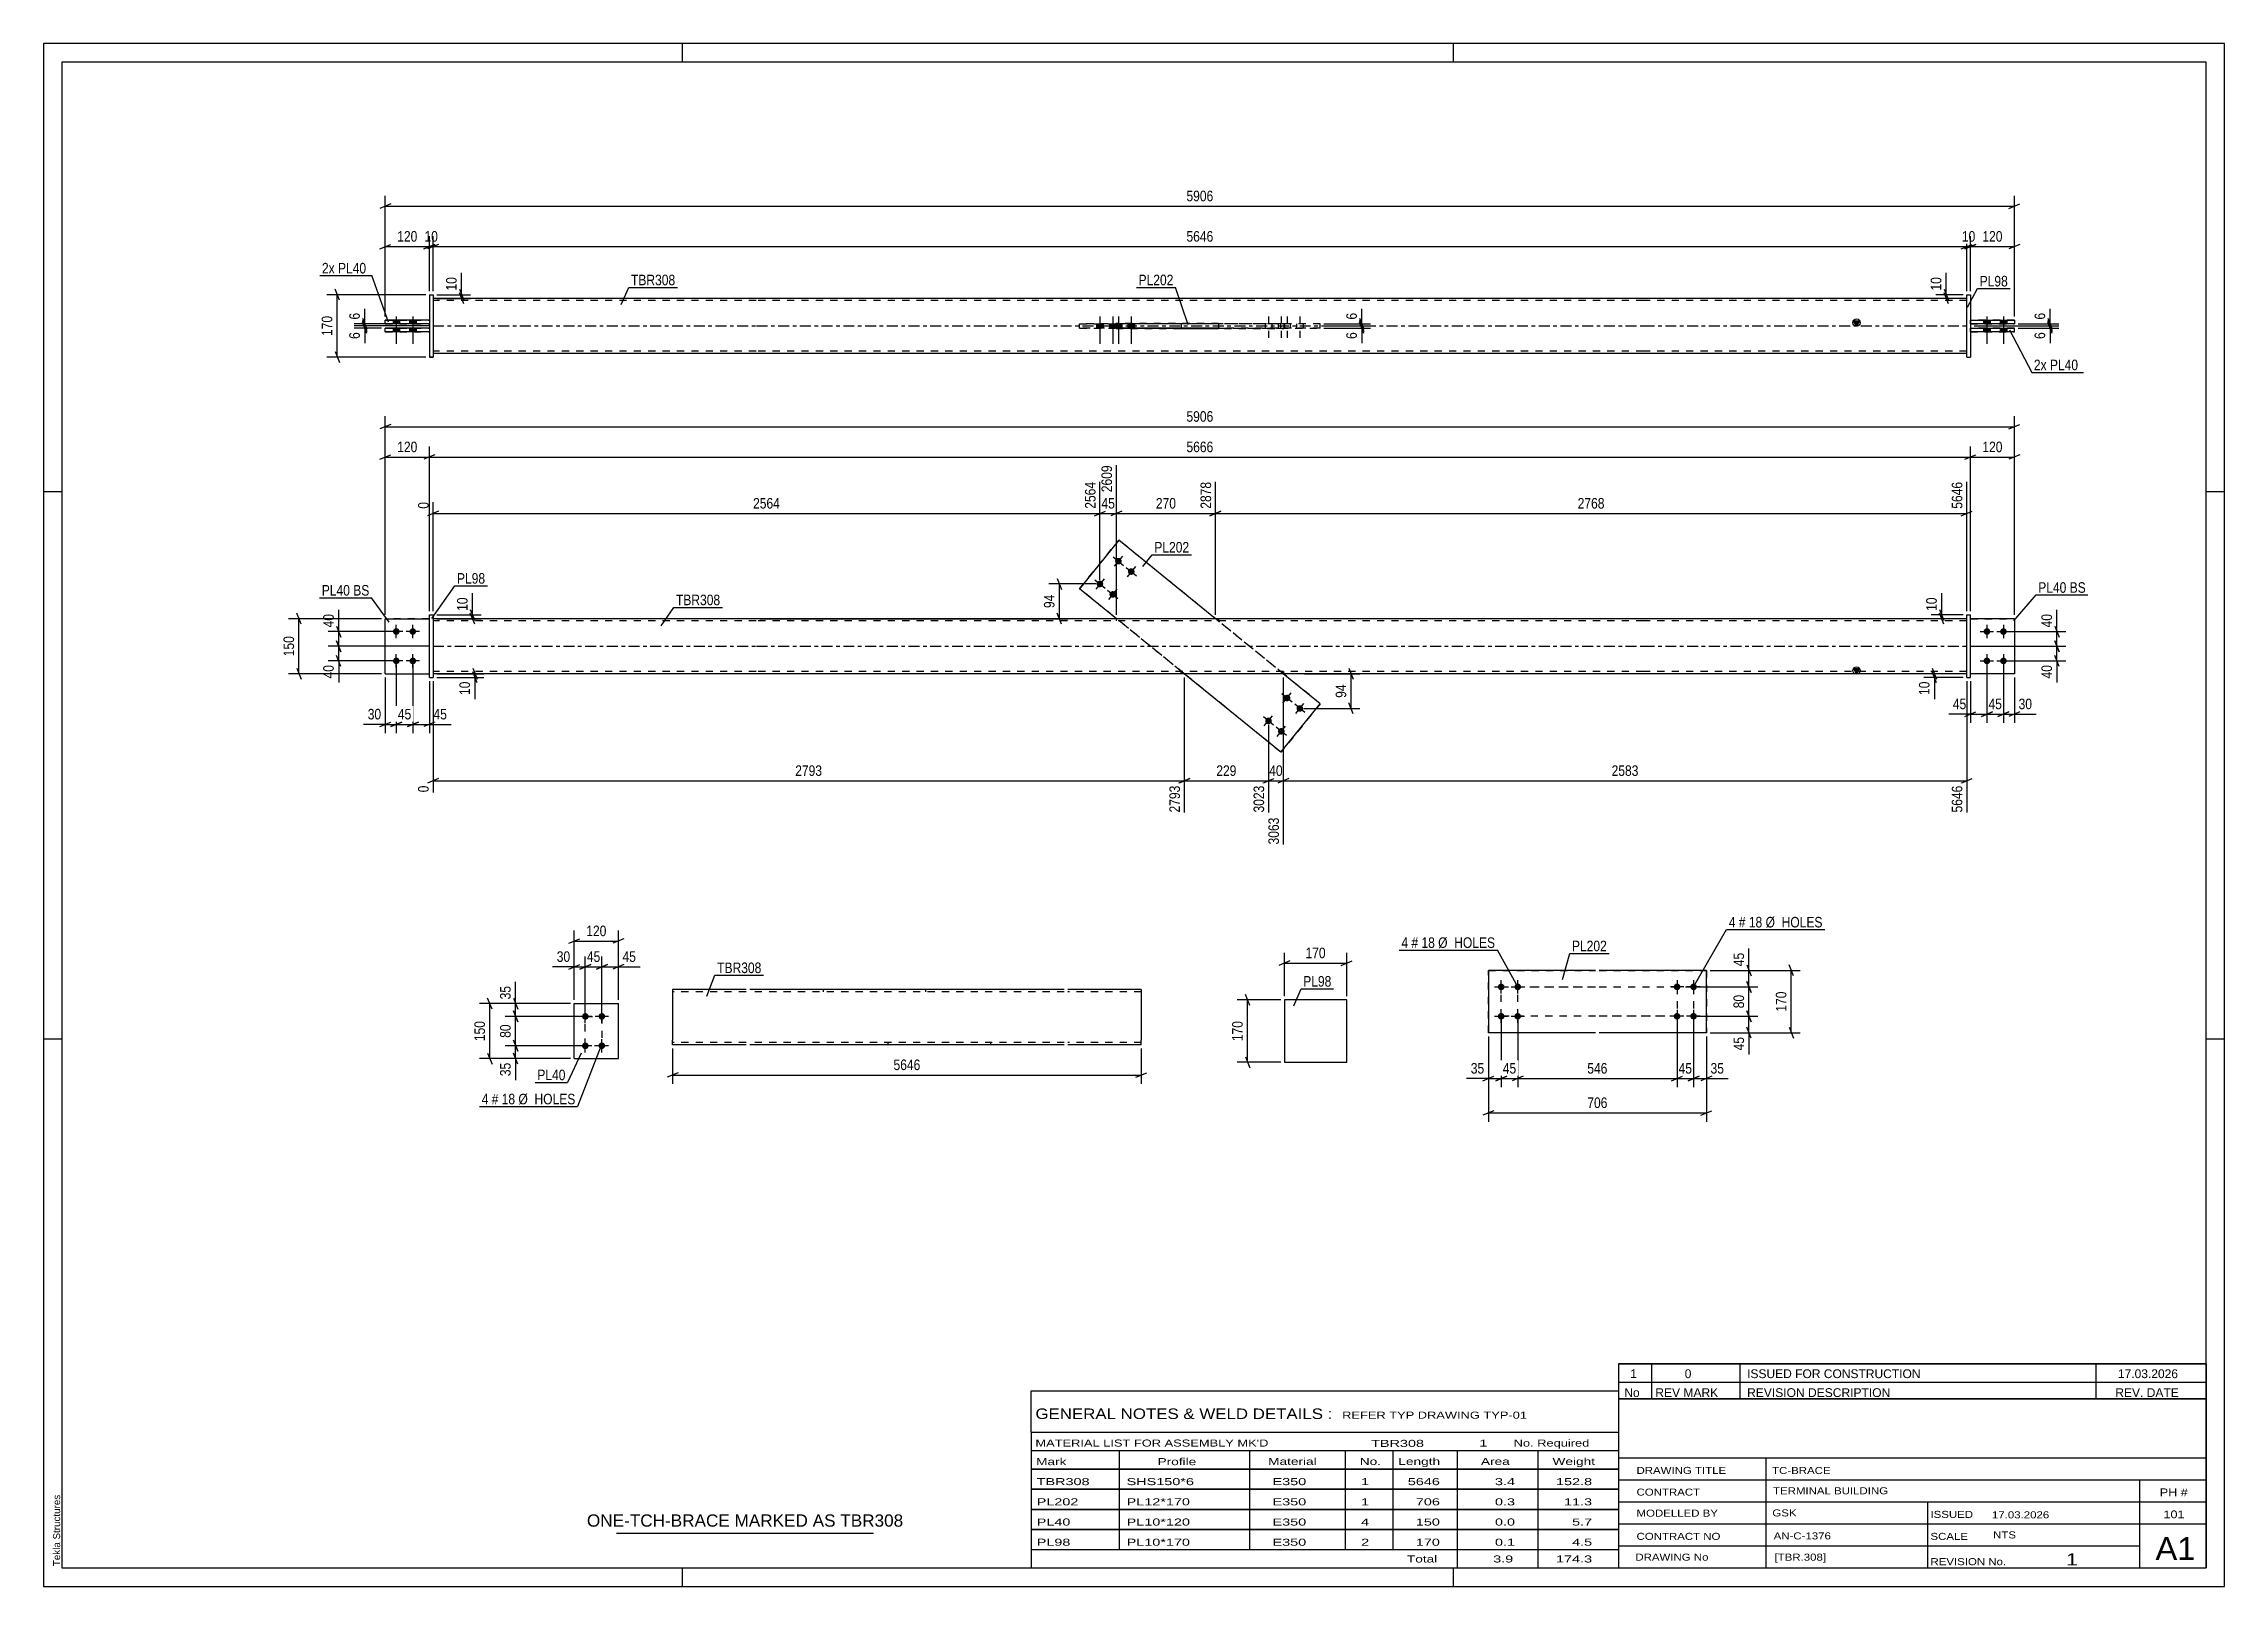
# Paper-space layout 'Layout1' of a CAD drawing. Header units: millimetres. Extents: x 0 to 594, y 0 to 420.
# The model-space entities are those that its viewports show. They can reach past a viewport. Long polylines and large blocks are cut down to what shows.
import ezdxf

# ---------------------------------------------------------------- set-up
doc = ezdxf.new("R2010")
doc.units = ezdxf.units.MM
doc.linetypes.add('DXK_LINE_DOT2', pattern=[3.9198, 1.9599, -1.9599])
doc.linetypes.add('DXK_LINE_DOT3', pattern=[5.9187, 2.979, -0.9799, 0.9799, -0.9799])
doc.layers.add('Viewport layer', color=7, linetype='Continuous', plot=False)
doc.styles.add('Arial', font='ARIAL.TTF', dxfattribs={"height": 0.2})
doc.styles.add('Arial Narrow', font='ARIALN.TTF', dxfattribs={"height": 0.2})

# ---------------------------------------------------------------- blocks, each defined once
blk = doc.blocks.new('Unknown-580609803-1130')
at = {"color": 5, "linetype": 'Continuous'}
for p, q in [((594, 420), (0, 420)), ((0, 420), (0, 0)), ((174, 415), (174, 420)), ((384, 415), (384, 420)), ((594, 0), (594, 420)), ((589, 415), (5, 415)), ((5, 415), (5, 5)), ((589, 5), (589, 415)), ((5, 298), (0, 298)), ((594, 298), (589, 298)), ((5, 149), (0, 149)), ((594, 149), (589, 149)), ((0, 0), (594, 0)), ((5, 5), (589, 5)), ((174, 0), (174, 5)), ((384, 0), (384, 5))]:
    blk.add_line(p, q, dxfattribs=at)
at = {"color": 174, "linetype": 'Continuous', "style": 'Arial'}
blk.add_text('Tekla Structures', height=1.9102, rotation=90, dxfattribs=at).set_placement((4.5, 5.5))
blk = doc.blocks.new('Part-580609803-2167 - 2161')
at = {"color": 2, "linetype": 'Continuous'}
for p, q in [((144.55, 143.67), (144.55, 158.67)), ((144.55, 158.67), (156.55, 158.67)), ((156.55, 143.67), (156.55, 158.67)), ((144.55, 143.67), (144.55, 143.67)), ((144.55, 143.67), (156.55, 143.67)), ((156.55, 143.67), (156.55, 143.67))]:
    blk.add_line(p, q, dxfattribs=at)
at = {"color": 7, "linetype": 'DXK_LINE_DOT2'}
for p, q in [((144.55, 158.67), (156.55, 158.67)), ((144.55, 143.67), (144.55, 143.67)), ((144.55, 143.67), (156.55, 143.67)), ((156.55, 143.67), (156.55, 143.67))]:
    blk.add_line(p, q, dxfattribs=at)
blk = doc.blocks.new('Bolt-580609803-2200 - 2161')
at = {"linetype": 'Continuous'}
for points in [[(147.55, 154.27), (147.37, 154.29), (147.19, 154.35), (147.02, 154.44), (146.88, 154.57), (146.77, 154.72), (146.7, 154.89), (146.66, 155.08), (146.66, 155.27), (146.7, 155.45), (146.77, 155.62), (146.88, 155.77), (147.02, 155.9), (147.19, 155.99), (147.37, 156.05), (147.55, 156.07), (147.74, 156.05), (147.92, 155.99), (148.08, 155.9), (148.22, 155.77), (148.33, 155.62), (148.41, 155.45), (148.45, 155.27), (148.45, 155.08), (148.41, 154.89), (148.33, 154.72), (148.22, 154.57), (148.08, 154.44), (147.92, 154.35), (147.74, 154.29)], [(152.05, 154.27), (151.87, 154.29), (151.69, 154.35), (151.52, 154.44), (151.38, 154.57), (151.27, 154.72), (151.2, 154.89), (151.16, 155.08), (151.16, 155.27), (151.2, 155.45), (151.27, 155.62), (151.38, 155.77), (151.52, 155.9), (151.69, 155.99), (151.87, 156.05), (152.05, 156.07), (152.24, 156.05), (152.42, 155.99), (152.58, 155.9), (152.72, 155.77), (152.83, 155.62), (152.91, 155.45), (152.95, 155.27), (152.95, 155.08), (152.91, 154.89), (152.83, 154.72), (152.72, 154.57), (152.58, 154.44), (152.42, 154.35), (152.24, 154.29)], [(147.55, 146.27), (147.37, 146.29), (147.19, 146.35), (147.02, 146.44), (146.88, 146.57), (146.77, 146.72), (146.7, 146.89), (146.66, 147.08), (146.66, 147.27), (146.7, 147.45), (146.77, 147.62), (146.88, 147.77), (147.02, 147.9), (147.19, 147.99), (147.37, 148.05), (147.55, 148.07), (147.74, 148.05), (147.92, 147.99), (148.08, 147.9), (148.22, 147.77), (148.33, 147.62), (148.41, 147.45), (148.45, 147.27), (148.45, 147.08), (148.41, 146.89), (148.33, 146.72), (148.22, 146.57), (148.08, 146.44), (147.92, 146.35), (147.74, 146.29)], [(152.05, 146.27), (151.87, 146.29), (151.69, 146.35), (151.52, 146.44), (151.38, 146.57), (151.27, 146.72), (151.2, 146.89), (151.16, 147.08), (151.16, 147.27), (151.2, 147.45), (151.27, 147.62), (151.38, 147.77), (151.52, 147.9), (151.69, 147.99), (151.87, 148.05), (152.05, 148.07), (152.24, 148.05), (152.42, 147.99), (152.58, 147.9), (152.72, 147.77), (152.83, 147.62), (152.91, 147.45), (152.95, 147.27), (152.95, 147.08), (152.91, 146.89), (152.83, 146.72), (152.72, 146.57), (152.58, 146.44), (152.42, 146.35), (152.24, 146.29)]]:
    blk.add_hatch(color=1, dxfattribs=at).paths.add_polyline_path(points)
at = {"color": 1, "linetype": 'Continuous'}
for p, q in [((149.35, 155.17), (145.75, 155.17)), ((147.55, 153.37), (147.55, 156.97)), ((153.85, 155.17), (150.25, 155.17)), ((152.05, 153.37), (152.05, 156.97)), ((147.55, 145.37), (147.55, 148.97)), ((152.05, 145.37), (152.05, 148.97)), ((149.35, 147.17), (145.75, 147.17)), ((153.85, 147.17), (150.25, 147.17))]:
    blk.add_line(p, q, dxfattribs=at)
blk = doc.blocks.new('Part-580609803-1695 - 1673')
at = {"color": 2, "linetype": 'Continuous'}
for p, q in [((536.82, 263.45), (524.82, 263.45)), ((536.82, 263.45), (536.82, 263.45)), ((536.82, 263.45), (536.82, 248.45)), ((536.82, 248.45), (524.82, 248.45))]:
    blk.add_line(p, q, dxfattribs=at)
at = {"color": 7, "linetype": 'DXK_LINE_DOT2'}
for p, q in [((536.82, 263.45), (524.82, 263.45)), ((524.82, 263.45), (524.82, 263.45)), ((524.82, 248.45), (524.82, 263.45)), ((536.82, 263.45), (536.82, 263.45)), ((536.82, 248.45), (524.82, 248.45))]:
    blk.add_line(p, q, dxfattribs=at)
blk = doc.blocks.new('Part-580609803-1679 - 1673')
at = {"color": 7, "linetype": 'DXK_LINE_DOT2'}
for p, q in [((93.07, 248.45), (93.07, 263.45)), ((93.07, 263.45), (105.07, 263.45)), ((105.07, 263.45), (93.07, 263.45)), ((105.07, 248.45), (105.07, 263.45)), ((93.07, 248.45), (93.07, 248.45)), ((93.07, 248.45), (105.07, 248.45)), ((93.07, 248.45), (105.07, 248.45)), ((105.07, 248.45), (105.07, 248.45))]:
    blk.add_line(p, q, dxfattribs=at)
blk = doc.blocks.new('Part-580609803-1700 - 1673')
at = {"linetype": 'Continuous'}
blk.add_hatch(color=2, dxfattribs=at).paths.add_polyline_path([(493.82, 248.45), (493.02, 249.85), (494.62, 249.85)])
at = {"color": 2, "linetype": 'Continuous'}
for p, q in [((194.07, 263.45), (106.07, 263.45)), ((435.72, 263.45), (194.17, 263.45)), ((523.82, 263.45), (435.82, 263.45)), ((493.82, 248.45), (493.02, 249.85)), ((493.02, 249.85), (494.62, 249.85)), ((494.62, 249.85), (493.82, 248.45)), ((194.07, 248.45), (106.07, 248.45)), ((435.72, 248.45), (194.17, 248.45)), ((523.82, 248.45), (435.82, 248.45))]:
    blk.add_line(p, q, dxfattribs=at)
at = {"color": 7, "linetype": 'DXK_LINE_DOT2'}
for p, q in [((106.07, 263.45), (106.07, 248.45)), ((194.07, 262.85), (106.07, 262.85)), ((435.72, 262.85), (194.17, 262.85)), ((292.11, 263.45), (292.11, 262.85)), ((320.03, 263.45), (320.03, 262.85)), ((523.82, 262.85), (435.82, 262.85)), ((523.82, 248.45), (523.82, 263.45)), ((194.07, 249.05), (106.07, 249.05)), ((435.72, 249.05), (194.17, 249.05)), ((309.86, 248.45), (309.86, 249.05)), ((337.77, 248.45), (337.77, 249.05)), ((523.82, 249.05), (435.82, 249.05))]:
    blk.add_line(p, q, dxfattribs=at)
at = {"color": 7, "linetype": 'DXK_LINE_DOT3'}
for p, q in [((106.07, 255.95), (194.07, 255.95)), ((194.17, 255.95), (435.72, 255.95)), ((435.82, 255.95), (523.82, 255.95))]:
    blk.add_line(p, q, dxfattribs=at)
at = {"color": 2, "linetype": 'Continuous'}
blk.add_circle((493.82, 249.35), 1, dxfattribs=at)
blk = doc.blocks.new('Part-580609803-1684 - 1673')
at = {"color": 2, "linetype": 'Continuous'}
for p, q in [((93.07, 248.45), (93.07, 263.45)), ((93.07, 263.45), (105.07, 263.45)), ((93.07, 248.45), (93.07, 248.45)), ((93.07, 248.45), (105.07, 248.45))]:
    blk.add_line(p, q, dxfattribs=at)
at = {"color": 7, "linetype": 'DXK_LINE_DOT2'}
for p, q in [((105.07, 263.45), (93.07, 263.45)), ((105.07, 248.45), (105.07, 263.45)), ((93.07, 248.45), (105.07, 248.45)), ((105.07, 248.45), (105.07, 248.45))]:
    blk.add_line(p, q, dxfattribs=at)
blk = doc.blocks.new('Part-580609803-1685 - 1673')
at = {"color": 2, "linetype": 'Continuous'}
for p, q in [((523.82, 264.45), (524.82, 264.45)), ((523.82, 247.45), (523.82, 264.45)), ((524.82, 247.45), (524.82, 264.45)), ((523.82, 247.45), (523.82, 247.45)), ((523.82, 247.45), (524.82, 247.45))]:
    blk.add_line(p, q, dxfattribs=at)
at = {"color": 7, "linetype": 'DXK_LINE_DOT2'}
for p, q in [((523.82, 264.45), (524.82, 264.45)), ((523.82, 247.45), (524.82, 247.45))]:
    blk.add_line(p, q, dxfattribs=at)
blk = doc.blocks.new('Part-580609803-1690 - 1673')
at = {"color": 7, "linetype": 'DXK_LINE_DOT2'}
for p, q in [((524.82, 263.45), (536.82, 263.45)), ((536.82, 263.45), (524.82, 263.45)), ((524.82, 263.45), (524.82, 263.45)), ((524.82, 248.45), (524.82, 263.45)), ((536.82, 263.45), (536.82, 263.45)), ((536.82, 263.45), (536.82, 248.45)), ((536.82, 248.45), (524.82, 248.45)), ((536.82, 248.45), (524.82, 248.45))]:
    blk.add_line(p, q, dxfattribs=at)
blk = doc.blocks.new('Bolt-580609803-1706 - 1673')
at = {"linetype": 'Continuous'}
for points in [[(292.76, 280), (292.95, 279.98), (293.13, 279.93), (293.29, 279.83), (293.43, 279.71), (293.54, 279.55), (293.62, 279.38), (293.65, 279.2), (293.65, 279.01), (293.62, 278.83), (293.54, 278.65), (293.43, 278.5), (293.29, 278.38), (293.13, 278.28), (292.95, 278.22), (292.76, 278.2), (292.57, 278.22), (292.39, 278.28), (292.23, 278.38), (292.09, 278.5), (291.98, 278.65), (291.9, 278.83), (291.86, 279.01), (291.86, 279.2), (291.9, 279.38), (291.98, 279.55), (292.09, 279.71), (292.23, 279.83), (292.39, 279.93), (292.57, 279.98)], [(287.72, 273.79), (287.91, 273.77), (288.08, 273.71), (288.25, 273.62), (288.39, 273.49), (288.5, 273.34), (288.57, 273.17), (288.61, 272.99), (288.61, 272.8), (288.57, 272.61), (288.5, 272.44), (288.39, 272.29), (288.25, 272.16), (288.08, 272.07), (287.91, 272.01), (287.72, 271.99), (287.53, 272.01), (287.35, 272.07), (287.19, 272.16), (287.05, 272.29), (286.94, 272.44), (286.86, 272.61), (286.82, 272.8), (286.82, 272.99), (286.86, 273.17), (286.94, 273.34), (287.05, 273.49), (287.19, 273.62), (287.35, 273.71), (287.53, 273.77)], [(296.25, 277.17), (296.44, 277.15), (296.62, 277.09), (296.78, 277), (296.92, 276.87), (297.03, 276.72), (297.11, 276.55), (297.15, 276.36), (297.15, 276.17), (297.11, 275.99), (297.03, 275.82), (296.92, 275.67), (296.78, 275.54), (296.62, 275.45), (296.44, 275.39), (296.25, 275.37), (296.07, 275.39), (295.89, 275.45), (295.72, 275.54), (295.59, 275.67), (295.47, 275.82), (295.4, 275.99), (295.36, 276.17), (295.36, 276.36), (295.4, 276.55), (295.47, 276.72), (295.59, 276.87), (295.72, 277), (295.89, 277.09), (296.07, 277.15)], [(291.21, 270.96), (291.4, 270.94), (291.58, 270.88), (291.74, 270.78), (291.88, 270.66), (291.99, 270.51), (292.07, 270.33), (292.11, 270.15), (292.11, 269.96), (292.07, 269.78), (291.99, 269.61), (291.88, 269.45), (291.74, 269.33), (291.58, 269.23), (291.4, 269.18), (291.21, 269.16), (291.03, 269.18), (290.85, 269.23), (290.68, 269.33), (290.54, 269.45), (290.43, 269.61), (290.36, 269.78), (290.32, 269.96), (290.32, 270.15), (290.36, 270.33), (290.43, 270.51), (290.54, 270.66), (290.68, 270.78), (290.85, 270.88), (291.03, 270.94)]]:
    blk.add_hatch(color=1, dxfattribs=at).paths.add_polyline_path(points)
at = {"color": 1, "linetype": 'Continuous'}
for p, q in [((291.36, 280.24), (294.16, 277.97)), ((293.89, 280.5), (291.63, 277.71)), ((286.32, 274.03), (289.12, 271.76)), ((288.85, 274.29), (286.58, 271.49)), ((294.86, 277.4), (297.65, 275.13)), ((297.39, 277.67), (295.12, 274.87)), ((289.82, 271.19), (292.61, 268.92)), ((292.35, 271.45), (290.08, 268.66))]:
    blk.add_line(p, q, dxfattribs=at)
blk = doc.blocks.new('Bolt-580609803-1707 - 1673')
at = {"linetype": 'Continuous'}
for points in [[(338.68, 242.74), (338.86, 242.72), (339.04, 242.66), (339.2, 242.57), (339.34, 242.44), (339.46, 242.29), (339.53, 242.12), (339.57, 241.93), (339.57, 241.75), (339.53, 241.56), (339.46, 241.39), (339.34, 241.24), (339.2, 241.11), (339.04, 241.02), (338.86, 240.96), (338.68, 240.94), (338.49, 240.96), (338.31, 241.02), (338.15, 241.11), (338.01, 241.24), (337.9, 241.39), (337.82, 241.56), (337.78, 241.75), (337.78, 241.93), (337.82, 242.12), (337.9, 242.29), (338.01, 242.44), (338.15, 242.57), (338.31, 242.66), (338.49, 242.72)], [(342.17, 239.9), (342.36, 239.88), (342.54, 239.83), (342.7, 239.73), (342.84, 239.61), (342.95, 239.45), (343.03, 239.28), (343.07, 239.1), (343.07, 238.91), (343.03, 238.73), (342.95, 238.55), (342.84, 238.4), (342.7, 238.28), (342.54, 238.18), (342.36, 238.12), (342.17, 238.1), (341.98, 238.12), (341.8, 238.18), (341.64, 238.28), (341.5, 238.4), (341.39, 238.55), (341.31, 238.73), (341.27, 238.91), (341.27, 239.1), (341.31, 239.28), (341.39, 239.45), (341.5, 239.61), (341.64, 239.73), (341.8, 239.83), (341.98, 239.88)], [(333.63, 236.53), (333.82, 236.51), (334, 236.45), (334.16, 236.36), (334.3, 236.23), (334.41, 236.08), (334.49, 235.91), (334.53, 235.72), (334.53, 235.53), (334.49, 235.35), (334.41, 235.18), (334.3, 235.03), (334.16, 234.9), (334, 234.81), (333.82, 234.75), (333.63, 234.73), (333.45, 234.75), (333.27, 234.81), (333.11, 234.9), (332.97, 235.03), (332.86, 235.18), (332.78, 235.35), (332.74, 235.53), (332.74, 235.72), (332.78, 235.91), (332.86, 236.08), (332.97, 236.23), (333.11, 236.36), (333.27, 236.45), (333.45, 236.51)], [(337.13, 233.69), (337.32, 233.67), (337.49, 233.61), (337.66, 233.52), (337.8, 233.39), (337.91, 233.24), (337.98, 233.07), (338.02, 232.89), (338.02, 232.7), (337.98, 232.51), (337.91, 232.34), (337.8, 232.19), (337.66, 232.06), (337.49, 231.97), (337.32, 231.91), (337.13, 231.89), (336.94, 231.91), (336.76, 231.97), (336.6, 232.06), (336.46, 232.19), (336.35, 232.34), (336.27, 232.51), (336.23, 232.7), (336.23, 232.89), (336.27, 233.07), (336.35, 233.24), (336.46, 233.39), (336.6, 233.52), (336.76, 233.61), (336.94, 233.67)]]:
    blk.add_hatch(color=1, dxfattribs=at).paths.add_polyline_path(points)
at = {"color": 1, "linetype": 'Continuous'}
for p, q in [((340.07, 240.71), (337.28, 242.97)), ((337.54, 240.44), (339.81, 243.24)), ((343.57, 237.87), (340.77, 240.14)), ((341.04, 237.61), (343.3, 240.4)), ((335.03, 234.49), (332.24, 236.76)), ((332.5, 234.23), (334.77, 237.03)), ((338.53, 231.66), (335.73, 233.93)), ((335.99, 231.39), (338.26, 234.19))]:
    blk.add_line(p, q, dxfattribs=at)
blk = doc.blocks.new('Bolt-580609803-1709 - 1673')
at = {"linetype": 'Continuous'}
for points in [[(96.07, 260.85), (96.25, 260.83), (96.43, 260.77), (96.59, 260.68), (96.73, 260.55), (96.84, 260.4), (96.92, 260.23), (96.96, 260.04), (96.96, 259.85), (96.92, 259.67), (96.84, 259.5), (96.73, 259.35), (96.59, 259.22), (96.43, 259.13), (96.25, 259.07), (96.07, 259.05), (95.88, 259.07), (95.7, 259.13), (95.54, 259.22), (95.4, 259.35), (95.29, 259.5), (95.21, 259.67), (95.17, 259.85), (95.17, 260.04), (95.21, 260.23), (95.29, 260.4), (95.4, 260.55), (95.54, 260.68), (95.7, 260.77), (95.88, 260.83)], [(100.57, 260.85), (100.75, 260.83), (100.93, 260.77), (101.09, 260.68), (101.23, 260.55), (101.34, 260.4), (101.42, 260.23), (101.46, 260.04), (101.46, 259.85), (101.42, 259.67), (101.34, 259.5), (101.23, 259.35), (101.09, 259.22), (100.93, 259.13), (100.75, 259.07), (100.57, 259.05), (100.38, 259.07), (100.2, 259.13), (100.04, 259.22), (99.9, 259.35), (99.79, 259.5), (99.71, 259.67), (99.67, 259.85), (99.67, 260.04), (99.71, 260.23), (99.79, 260.4), (99.9, 260.55), (100.04, 260.68), (100.2, 260.77), (100.38, 260.83)], [(96.07, 252.85), (96.25, 252.83), (96.43, 252.77), (96.59, 252.68), (96.73, 252.55), (96.84, 252.4), (96.92, 252.23), (96.96, 252.04), (96.96, 251.85), (96.92, 251.67), (96.84, 251.5), (96.73, 251.35), (96.59, 251.22), (96.43, 251.13), (96.25, 251.07), (96.07, 251.05), (95.88, 251.07), (95.7, 251.13), (95.54, 251.22), (95.4, 251.35), (95.29, 251.5), (95.21, 251.67), (95.17, 251.85), (95.17, 252.04), (95.21, 252.23), (95.29, 252.4), (95.4, 252.55), (95.54, 252.68), (95.7, 252.77), (95.88, 252.83)], [(100.57, 252.85), (100.75, 252.83), (100.93, 252.77), (101.09, 252.68), (101.23, 252.55), (101.34, 252.4), (101.42, 252.23), (101.46, 252.04), (101.46, 251.85), (101.42, 251.67), (101.34, 251.5), (101.23, 251.35), (101.09, 251.22), (100.93, 251.13), (100.75, 251.07), (100.57, 251.05), (100.38, 251.07), (100.2, 251.13), (100.04, 251.22), (99.9, 251.35), (99.79, 251.5), (99.71, 251.67), (99.67, 251.85), (99.67, 252.04), (99.71, 252.23), (99.79, 252.4), (99.9, 252.55), (100.04, 252.68), (100.2, 252.77), (100.38, 252.83)]]:
    blk.add_hatch(color=1, dxfattribs=at).paths.add_polyline_path(points)
at = {"color": 1, "linetype": 'Continuous'}
for p, q in [((96.07, 258.15), (96.07, 261.75)), ((100.57, 258.15), (100.57, 261.75)), ((97.87, 259.95), (94.27, 259.95)), ((102.37, 259.95), (98.77, 259.95)), ((97.87, 251.95), (94.27, 251.95)), ((96.07, 250.15), (96.07, 253.75)), ((102.37, 251.95), (98.77, 251.95)), ((100.57, 250.15), (100.57, 253.75))]:
    blk.add_line(p, q, dxfattribs=at)
blk = doc.blocks.new('Bolt-580609803-1710 - 1673')
at = {"linetype": 'Continuous'}
for points in [[(529.32, 260.85), (529.51, 260.83), (529.69, 260.77), (529.85, 260.68), (529.99, 260.55), (530.1, 260.4), (530.18, 260.23), (530.22, 260.04), (530.22, 259.85), (530.18, 259.67), (530.1, 259.5), (529.99, 259.35), (529.85, 259.22), (529.69, 259.13), (529.51, 259.07), (529.32, 259.05), (529.14, 259.07), (528.96, 259.13), (528.79, 259.22), (528.65, 259.35), (528.54, 259.5), (528.47, 259.67), (528.43, 259.85), (528.43, 260.04), (528.47, 260.23), (528.54, 260.4), (528.65, 260.55), (528.79, 260.68), (528.96, 260.77), (529.14, 260.83)], [(533.82, 260.85), (534.01, 260.83), (534.19, 260.77), (534.35, 260.68), (534.49, 260.55), (534.6, 260.4), (534.68, 260.23), (534.72, 260.04), (534.72, 259.85), (534.68, 259.67), (534.6, 259.5), (534.49, 259.35), (534.35, 259.22), (534.19, 259.13), (534.01, 259.07), (533.82, 259.05), (533.64, 259.07), (533.46, 259.13), (533.29, 259.22), (533.15, 259.35), (533.04, 259.5), (532.97, 259.67), (532.93, 259.85), (532.93, 260.04), (532.97, 260.23), (533.04, 260.4), (533.15, 260.55), (533.29, 260.68), (533.46, 260.77), (533.64, 260.83)], [(529.32, 252.85), (529.51, 252.83), (529.69, 252.77), (529.85, 252.68), (529.99, 252.55), (530.1, 252.4), (530.18, 252.23), (530.22, 252.04), (530.22, 251.85), (530.18, 251.67), (530.1, 251.5), (529.99, 251.35), (529.85, 251.22), (529.69, 251.13), (529.51, 251.07), (529.32, 251.05), (529.14, 251.07), (528.96, 251.13), (528.79, 251.22), (528.65, 251.35), (528.54, 251.5), (528.47, 251.67), (528.43, 251.85), (528.43, 252.04), (528.47, 252.23), (528.54, 252.4), (528.65, 252.55), (528.79, 252.68), (528.96, 252.77), (529.14, 252.83)], [(533.82, 252.85), (534.01, 252.83), (534.19, 252.77), (534.35, 252.68), (534.49, 252.55), (534.6, 252.4), (534.68, 252.23), (534.72, 252.04), (534.72, 251.85), (534.68, 251.67), (534.6, 251.5), (534.49, 251.35), (534.35, 251.22), (534.19, 251.13), (534.01, 251.07), (533.82, 251.05), (533.64, 251.07), (533.46, 251.13), (533.29, 251.22), (533.15, 251.35), (533.04, 251.5), (532.97, 251.67), (532.93, 251.85), (532.93, 252.04), (532.97, 252.23), (533.04, 252.4), (533.15, 252.55), (533.29, 252.68), (533.46, 252.77), (533.64, 252.83)]]:
    blk.add_hatch(color=1, dxfattribs=at).paths.add_polyline_path(points)
at = {"color": 1, "linetype": 'Continuous'}
for p, q in [((529.32, 261.75), (529.32, 258.15)), ((533.82, 261.75), (533.82, 258.15)), ((527.52, 259.95), (531.12, 259.95)), ((532.02, 259.95), (535.62, 259.95)), ((527.52, 251.95), (531.12, 251.95)), ((529.32, 253.75), (529.32, 250.15)), ((532.02, 251.95), (535.62, 251.95)), ((533.82, 253.75), (533.82, 250.15))]:
    blk.add_line(p, q, dxfattribs=at)
blk = doc.blocks.new('Part-580609803-1715 - 1673')
at = {"color": 2, "linetype": 'Continuous'}
for p, q in [((292.88, 284.8), (282.17, 271.6)), ((292.88, 284.8), (292.88, 284.8)), ((319.19, 263.45), (292.88, 284.8)), ((292.21, 263.45), (282.17, 271.6)), ((282.17, 271.6), (282.17, 271.6)), ((337.01, 227.09), (310.7, 248.45)), ((347.72, 240.29), (337.67, 248.45)), ((337.01, 227.09), (347.72, 240.29)), ((347.72, 240.29), (347.72, 240.29)), ((337.01, 227.09), (337.01, 227.09))]:
    blk.add_line(p, q, dxfattribs=at)
at = {"color": 7, "linetype": 'DXK_LINE_DOT2'}
for p, q in [((282.17, 271.6), (292.88, 284.8)), ((347.72, 240.29), (292.88, 284.8)), ((337.01, 227.09), (282.17, 271.6)), ((310.7, 248.45), (292.21, 263.45)), ((337.67, 248.45), (319.19, 263.45)), ((347.72, 240.29), (337.01, 227.09))]:
    blk.add_line(p, q, dxfattribs=at)
blk = doc.blocks.new('Part-580609803-1720 - 1673')
at = {"color": 2, "linetype": 'Continuous'}
for p, q in [((105.07, 264.45), (106.07, 264.45)), ((105.07, 247.45), (105.07, 264.45)), ((106.07, 264.45), (106.07, 264.45)), ((106.07, 264.45), (106.07, 247.45)), ((105.07, 247.45), (106.07, 247.45))]:
    blk.add_line(p, q, dxfattribs=at)
at = {"color": 7, "linetype": 'DXK_LINE_DOT2'}
for p, q in [((105.07, 264.45), (106.07, 264.45)), ((105.07, 247.45), (106.07, 247.45))]:
    blk.add_line(p, q, dxfattribs=at)
blk = doc.blocks.new('Part-580609803-1418 - 1367')
at = {"color": 2, "linetype": 'Continuous'}
for p, q in [((93.07, 341.55), (93.07, 342.55)), ((105.07, 342.55), (93.07, 342.55)), ((93.07, 341.55), (93.07, 341.55)), ((105.07, 341.55), (93.07, 341.55))]:
    blk.add_line(p, q, dxfattribs=at)
at = {"color": 7, "linetype": 'DXK_LINE_DOT2'}
for p, q in [((93.07, 342.55), (105.07, 342.55)), ((93.07, 341.55), (105.07, 341.55)), ((105.07, 342.55), (105.07, 341.55))]:
    blk.add_line(p, q, dxfattribs=at)
blk = doc.blocks.new('Bolt-580609803-1370 - 1367')
at = {"linetype": 'Continuous'}
for points in [[(95.17, 343.75), (96.97, 343.75), (96.97, 344.75), (95.17, 344.75)], [(95.17, 343.75), (96.97, 343.75), (96.97, 344.75), (95.17, 344.75)], [(99.67, 343.75), (101.47, 343.75), (101.47, 344.75), (99.67, 344.75)], [(99.67, 343.75), (101.47, 343.75), (101.47, 344.75), (99.67, 344.75)], [(95.17, 341.55), (96.97, 341.55), (96.97, 342.55), (95.17, 342.55)], [(95.17, 341.55), (96.97, 341.55), (96.97, 342.55), (95.17, 342.55)], [(99.67, 341.55), (101.47, 341.55), (101.47, 342.55), (99.67, 342.55)], [(99.67, 341.55), (101.47, 341.55), (101.47, 342.55), (99.67, 342.55)]]:
    blk.add_hatch(color=1, dxfattribs=at).paths.add_polyline_path(points)
at = {"color": 1, "linetype": 'Continuous'}
for p, q in [((95.17, 344.75), (95.17, 343.75)), ((95.17, 344.75), (95.17, 343.75)), ((96.07, 345.75), (96.07, 338.25)), ((96.07, 345.75), (96.07, 338.25)), ((96.97, 344.75), (96.97, 343.75)), ((96.97, 344.75), (96.97, 343.75)), ((99.67, 344.75), (99.67, 343.75)), ((99.67, 344.75), (99.67, 343.75)), ((100.57, 345.75), (100.57, 338.25)), ((100.57, 345.75), (100.57, 338.25)), ((101.47, 344.75), (101.47, 343.75)), ((101.47, 344.75), (101.47, 343.75)), ((95.17, 342.55), (95.17, 341.55)), ((95.17, 342.55), (95.17, 341.55)), ((96.97, 342.55), (96.97, 341.55)), ((96.97, 342.55), (96.97, 341.55)), ((99.67, 342.55), (99.67, 341.55)), ((99.67, 342.55), (99.67, 341.55)), ((101.47, 342.55), (101.47, 341.55)), ((101.47, 342.55), (101.47, 341.55))]:
    blk.add_line(p, q, dxfattribs=at)
blk = doc.blocks.new('Bolt-580609803-1435 - 1367')
at = {"color": 1, "linetype": 'DXK_LINE_DOT2'}
for p, q in [((333.63, 345.75), (333.63, 338.25)), ((337.13, 345.75), (337.13, 338.25)), ((338.68, 345.75), (338.68, 338.25)), ((342.17, 345.75), (342.17, 338.25)), ((332.73, 343.75), (332.73, 342.55)), ((334.53, 343.75), (334.53, 342.55)), ((336.23, 343.75), (336.23, 342.55)), ((337.78, 343.75), (337.78, 342.55)), ((338.03, 343.75), (338.03, 342.55)), ((339.58, 343.75), (339.58, 342.55)), ((341.27, 343.75), (341.27, 342.55)), ((343.07, 343.75), (343.07, 342.55))]:
    blk.add_line(p, q, dxfattribs=at)
blk = doc.blocks.new('Bolt-580609803-1371 - 1367')
at = {"linetype": 'Continuous'}
for points in [[(530.22, 344.75), (528.42, 344.75), (528.42, 343.75), (530.22, 343.75)], [(530.22, 344.75), (528.42, 344.75), (528.42, 343.75), (530.22, 343.75)], [(534.72, 344.75), (532.92, 344.75), (532.92, 343.75), (534.72, 343.75)], [(534.72, 344.75), (532.92, 344.75), (532.92, 343.75), (534.72, 343.75)], [(530.22, 342.55), (528.42, 342.55), (528.42, 341.55), (530.22, 341.55)], [(530.22, 342.55), (528.42, 342.55), (528.42, 341.55), (530.22, 341.55)], [(534.72, 342.55), (532.92, 342.55), (532.92, 341.55), (534.72, 341.55)], [(534.72, 342.55), (532.92, 342.55), (532.92, 341.55), (534.72, 341.55)]]:
    blk.add_hatch(color=1, dxfattribs=at).paths.add_polyline_path(points)
at = {"color": 1, "linetype": 'Continuous'}
for p, q in [((528.42, 344.75), (528.42, 343.75)), ((528.42, 344.75), (528.42, 343.75)), ((529.32, 345.75), (529.32, 338.25)), ((529.32, 345.75), (529.32, 338.25)), ((530.22, 344.75), (530.22, 343.75)), ((530.22, 344.75), (530.22, 343.75)), ((532.92, 344.75), (532.92, 343.75)), ((532.92, 344.75), (532.92, 343.75)), ((533.82, 345.75), (533.82, 338.25)), ((533.82, 345.75), (533.82, 338.25)), ((534.72, 344.75), (534.72, 343.75)), ((534.72, 344.75), (534.72, 343.75)), ((528.42, 342.55), (528.42, 341.55)), ((528.42, 342.55), (528.42, 341.55)), ((530.22, 342.55), (530.22, 341.55)), ((530.22, 342.55), (530.22, 341.55)), ((532.92, 342.55), (532.92, 341.55)), ((532.92, 342.55), (532.92, 341.55)), ((534.72, 342.55), (534.72, 341.55)), ((534.72, 342.55), (534.72, 341.55))]:
    blk.add_line(p, q, dxfattribs=at)
blk = doc.blocks.new('Part-580609803-1456 - 1367')
at = {"linetype": 'Continuous'}
blk.add_hatch(color=2, dxfattribs=at).paths.add_polyline_path([(493.82, 343.15), (493.02, 344.55), (494.62, 344.55)])
at = {"color": 2, "linetype": 'Continuous'}
for p, q in [((194.07, 350.65), (106.07, 350.65)), ((435.72, 350.65), (194.17, 350.65)), ((523.82, 350.65), (435.82, 350.65)), ((493.82, 343.15), (493.02, 344.55)), ((493.02, 344.55), (494.62, 344.55)), ((494.62, 344.55), (493.82, 343.15)), ((292.11, 343.85), (320.03, 343.85)), ((292.11, 343.85), (292.11, 343.75)), ((292.11, 342.55), (292.11, 342.45)), ((292.11, 342.45), (292.11, 342.45)), ((320.03, 342.45), (292.11, 342.45)), ((309.86, 343.85), (309.86, 343.75)), ((309.86, 342.45), (309.86, 342.55)), ((320.03, 343.85), (320.03, 342.45)), ((194.07, 335.65), (106.07, 335.65)), ((435.72, 335.65), (194.17, 335.65)), ((523.82, 335.65), (435.82, 335.65))]:
    blk.add_line(p, q, dxfattribs=at)
at = {"color": 7, "linetype": 'DXK_LINE_DOT2'}
for p, q in [((106.07, 350.65), (106.07, 335.65)), ((523.82, 335.65), (523.82, 350.65)), ((194.07, 350.05), (106.07, 350.05)), ((435.72, 350.05), (194.17, 350.05)), ((523.82, 350.05), (435.82, 350.05)), ((320.03, 343.85), (292.11, 343.85)), ((292.11, 342.45), (292.11, 343.75)), ((292.11, 342.45), (320.03, 342.45)), ((309.86, 343.85), (309.86, 343.85)), ((309.86, 343.85), (309.86, 343.85)), ((309.86, 343.85), (337.77, 343.85)), ((309.86, 343.85), (337.77, 343.85)), ((309.86, 343.75), (309.86, 342.45)), ((337.77, 342.45), (309.86, 342.45)), ((309.86, 342.45), (309.86, 342.45)), ((309.86, 342.45), (337.77, 342.45)), ((337.77, 343.85), (337.77, 342.45)), ((194.07, 336.25), (106.07, 336.25)), ((435.72, 336.25), (194.17, 336.25)), ((523.82, 336.25), (435.82, 336.25))]:
    blk.add_line(p, q, dxfattribs=at)
at = {"color": 7, "linetype": 'DXK_LINE_DOT3'}
for p, q in [((106.07, 343.15), (194.07, 343.15)), ((194.17, 343.15), (435.72, 343.15)), ((435.82, 343.15), (523.82, 343.15))]:
    blk.add_line(p, q, dxfattribs=at)
at = {"color": 2, "linetype": 'Continuous'}
blk.add_circle((493.82, 344.05), 1, dxfattribs=at)
blk = doc.blocks.new('Part-580609803-1413 - 1367')
at = {"color": 2, "linetype": 'Continuous'}
for p, q in [((93.07, 343.75), (93.07, 344.75)), ((105.07, 344.75), (93.07, 344.75)), ((93.07, 343.75), (93.07, 343.75)), ((105.07, 343.75), (93.07, 343.75))]:
    blk.add_line(p, q, dxfattribs=at)
at = {"color": 7, "linetype": 'DXK_LINE_DOT2'}
for p, q in [((93.07, 344.75), (93.07, 344.75)), ((93.07, 344.75), (105.07, 344.75)), ((105.07, 344.75), (105.07, 343.75)), ((93.07, 343.75), (105.07, 343.75))]:
    blk.add_line(p, q, dxfattribs=at)
blk = doc.blocks.new('Part-580609803-1461 - 1367')
at = {"color": 2, "linetype": 'Continuous'}
for p, q in [((524.82, 342.55), (536.82, 342.55)), ((536.82, 341.55), (524.82, 341.55)), ((536.82, 341.55), (536.82, 342.55))]:
    blk.add_line(p, q, dxfattribs=at)
at = {"color": 7, "linetype": 'DXK_LINE_DOT2'}
for p, q in [((524.82, 341.55), (524.82, 342.55)), ((536.82, 342.55), (524.82, 342.55)), ((524.82, 341.55), (536.82, 341.55))]:
    blk.add_line(p, q, dxfattribs=at)
blk = doc.blocks.new('Part-580609803-1397 - 1367')
at = {"color": 7, "linetype": 'DXK_LINE_DOT2'}
for p, q in [((337.01, 343.76), (282.17, 343.75)), ((282.17, 343.75), (292.88, 343.75)), ((282.17, 342.55), (337.01, 342.56)), ((292.88, 342.55), (282.17, 342.55)), ((347.72, 343.75), (320.03, 343.75)), ((347.72, 342.55), (320.03, 342.55)), ((337.01, 342.56), (337.01, 343.76)), ((347.72, 343.75), (337.01, 343.76)), ((337.01, 342.56), (347.72, 342.55)), ((347.72, 342.55), (347.72, 343.75))]:
    blk.add_line(p, q, dxfattribs=at)
at = {"color": 2, "linetype": 'Continuous'}
for p, q in [((282.17, 342.55), (282.17, 343.75)), ((292.88, 342.55), (292.88, 343.75)), ((320.03, 343.75), (292.88, 343.75)), ((320.03, 342.55), (292.88, 342.55))]:
    blk.add_line(p, q, dxfattribs=at)
blk = doc.blocks.new('Part-580609803-1398 - 1367')
at = {"color": 2, "linetype": 'Continuous'}
for p, q in [((105.07, 351.65), (106.07, 351.65)), ((105.07, 351.65), (105.07, 334.65)), ((106.07, 351.65), (106.07, 351.65)), ((106.07, 351.65), (106.07, 334.65)), ((106.07, 334.65), (105.07, 334.65)), ((105.07, 334.65), (105.07, 334.65))]:
    blk.add_line(p, q, dxfattribs=at)
at = {"color": 7, "linetype": 'DXK_LINE_DOT2'}
for p, q in [((105.07, 351.65), (106.07, 351.65)), ((106.07, 351.65), (106.07, 351.65)), ((105.07, 334.65), (106.07, 334.65))]:
    blk.add_line(p, q, dxfattribs=at)
blk = doc.blocks.new('Part-580609803-1433 - 1367')
at = {"color": 2, "linetype": 'Continuous'}
for p, q in [((523.82, 351.65), (523.82, 351.65)), ((523.82, 334.65), (523.82, 351.65)), ((523.82, 351.65), (524.82, 351.65)), ((524.82, 351.65), (524.82, 351.65)), ((524.82, 351.65), (524.82, 334.65)), ((523.82, 334.65), (524.82, 334.65)), ((523.82, 334.65), (523.82, 334.65)), ((524.82, 334.65), (524.82, 334.65))]:
    blk.add_line(p, q, dxfattribs=at)
at = {"color": 7, "linetype": 'DXK_LINE_DOT2'}
for p, q in [((523.82, 351.65), (523.82, 351.65)), ((523.82, 351.65), (524.82, 351.65)), ((523.82, 334.65), (524.82, 334.65))]:
    blk.add_line(p, q, dxfattribs=at)
blk = doc.blocks.new('Bolt-580609803-1436 - 1367')
at = {"linetype": 'Continuous'}
for points in [[(288.62, 343.75), (286.82, 343.75), (286.82, 342.55), (288.62, 342.55)], [(292.11, 343.75), (290.31, 343.75), (290.31, 342.55), (292.11, 342.55)], [(293.66, 343.75), (291.86, 343.75), (291.86, 342.55), (293.66, 342.55)], [(297.15, 343.75), (295.35, 343.75), (295.35, 342.55), (297.15, 342.55)]]:
    blk.add_hatch(color=1, dxfattribs=at).paths.add_polyline_path(points)
at = {"color": 1, "linetype": 'Continuous'}
for p, q in [((287.72, 345.75), (287.72, 338.25)), ((291.21, 345.75), (291.21, 338.25)), ((292.76, 345.75), (292.76, 338.25)), ((296.25, 345.75), (296.25, 338.25)), ((286.82, 343.75), (286.82, 342.55)), ((288.62, 343.75), (288.62, 342.55)), ((290.31, 343.75), (290.31, 342.55)), ((291.86, 343.75), (291.86, 342.55)), ((292.11, 343.75), (292.11, 342.55)), ((293.66, 343.75), (293.66, 342.55)), ((295.35, 343.75), (295.35, 342.55)), ((297.15, 343.75), (297.15, 342.55))]:
    blk.add_line(p, q, dxfattribs=at)
blk = doc.blocks.new('Part-580609803-1466 - 1367')
at = {"color": 2, "linetype": 'Continuous'}
for p, q in [((524.82, 344.75), (536.82, 344.75)), ((536.82, 344.75), (536.82, 343.75)), ((536.82, 343.75), (524.82, 343.75))]:
    blk.add_line(p, q, dxfattribs=at)
at = {"color": 7, "linetype": 'DXK_LINE_DOT2'}
for p, q in [((524.82, 343.75), (524.82, 344.75)), ((536.82, 344.75), (524.82, 344.75)), ((536.82, 344.75), (536.82, 344.75)), ((524.82, 343.75), (536.82, 343.75))]:
    blk.add_line(p, q, dxfattribs=at)
blk = doc.blocks.new('Bolt-580609803-2463 - 2457')
at = {"linetype": 'Continuous'}
for points in [[(397.58, 163.9), (397.72, 163.77), (397.82, 163.61), (397.89, 163.44), (397.91, 163.25), (397.9, 163.06), (397.86, 162.88), (397.77, 162.71), (397.65, 162.57), (397.51, 162.45), (397.34, 162.36), (397.16, 162.31), (396.97, 162.31), (396.78, 162.33), (396.61, 162.4), (396.45, 162.5), (396.32, 162.64), (396.21, 162.8), (396.15, 162.97), (396.12, 163.16), (396.13, 163.35), (396.18, 163.53), (396.26, 163.69), (396.38, 163.84), (396.53, 163.96), (396.69, 164.04), (396.88, 164.09), (397.06, 164.1), (397.25, 164.07), (397.43, 164.01)], [(402.08, 163.9), (402.22, 163.77), (402.32, 163.61), (402.39, 163.44), (402.41, 163.25), (402.4, 163.06), (402.36, 162.88), (402.27, 162.71), (402.15, 162.57), (402.01, 162.45), (401.84, 162.36), (401.66, 162.31), (401.47, 162.31), (401.28, 162.33), (401.11, 162.4), (400.95, 162.5), (400.82, 162.64), (400.71, 162.8), (400.65, 162.97), (400.62, 163.16), (400.63, 163.35), (400.68, 163.53), (400.76, 163.69), (400.88, 163.84), (401.03, 163.96), (401.19, 164.04), (401.38, 164.09), (401.56, 164.1), (401.75, 164.07), (401.93, 164.01)], [(397.58, 155.9), (397.72, 155.77), (397.82, 155.61), (397.89, 155.44), (397.91, 155.25), (397.9, 155.06), (397.86, 154.88), (397.77, 154.71), (397.65, 154.57), (397.51, 154.45), (397.34, 154.36), (397.16, 154.31), (396.97, 154.31), (396.78, 154.33), (396.61, 154.4), (396.45, 154.5), (396.32, 154.64), (396.21, 154.8), (396.15, 154.97), (396.12, 155.16), (396.13, 155.35), (396.18, 155.53), (396.26, 155.69), (396.38, 155.84), (396.53, 155.96), (396.69, 156.04), (396.88, 156.09), (397.06, 156.1), (397.25, 156.07), (397.43, 156.01)], [(402.08, 155.9), (402.22, 155.77), (402.32, 155.61), (402.39, 155.44), (402.41, 155.25), (402.4, 155.06), (402.36, 154.88), (402.27, 154.71), (402.15, 154.57), (402.01, 154.45), (401.84, 154.36), (401.66, 154.31), (401.47, 154.31), (401.28, 154.33), (401.11, 154.4), (400.95, 154.5), (400.82, 154.64), (400.71, 154.8), (400.65, 154.97), (400.62, 155.16), (400.63, 155.35), (400.68, 155.53), (400.76, 155.69), (400.88, 155.84), (401.03, 155.96), (401.19, 156.04), (401.38, 156.09), (401.56, 156.1), (401.75, 156.07), (401.93, 156.01)]]:
    blk.add_hatch(color=1, dxfattribs=at).paths.add_polyline_path(points)
at = {"color": 1, "linetype": 'Continuous'}
for p, q in [((395.22, 163.2), (398.82, 163.2)), ((397.02, 161.4), (397.02, 165)), ((399.72, 163.2), (403.32, 163.2)), ((401.52, 161.4), (401.52, 165)), ((395.22, 155.2), (398.82, 155.2)), ((397.02, 153.4), (397.02, 157)), ((399.72, 155.2), (403.32, 155.2)), ((401.52, 153.4), (401.52, 157))]:
    blk.add_line(p, q, dxfattribs=at)
blk = doc.blocks.new('Bolt-580609803-2468 - 2457')
at = {"linetype": 'Continuous'}
for points in [[(445.48, 163.9), (445.62, 163.77), (445.72, 163.61), (445.79, 163.44), (445.81, 163.25), (445.8, 163.06), (445.76, 162.88), (445.67, 162.71), (445.55, 162.57), (445.41, 162.45), (445.24, 162.36), (445.06, 162.31), (444.87, 162.31), (444.68, 162.33), (444.51, 162.4), (444.35, 162.5), (444.22, 162.64), (444.11, 162.8), (444.05, 162.97), (444.02, 163.16), (444.03, 163.35), (444.08, 163.53), (444.16, 163.69), (444.28, 163.84), (444.43, 163.96), (444.59, 164.04), (444.78, 164.09), (444.96, 164.1), (445.15, 164.07), (445.33, 164.01)], [(449.98, 163.9), (450.12, 163.77), (450.22, 163.61), (450.29, 163.44), (450.31, 163.25), (450.3, 163.06), (450.26, 162.88), (450.17, 162.71), (450.05, 162.57), (449.91, 162.45), (449.74, 162.36), (449.56, 162.31), (449.37, 162.31), (449.18, 162.33), (449.01, 162.4), (448.85, 162.5), (448.72, 162.64), (448.61, 162.8), (448.55, 162.97), (448.52, 163.16), (448.53, 163.35), (448.58, 163.53), (448.66, 163.69), (448.78, 163.84), (448.93, 163.96), (449.09, 164.04), (449.28, 164.09), (449.46, 164.1), (449.65, 164.07), (449.83, 164.01)], [(445.48, 155.9), (445.62, 155.77), (445.72, 155.61), (445.79, 155.44), (445.81, 155.25), (445.8, 155.06), (445.76, 154.88), (445.67, 154.71), (445.55, 154.57), (445.41, 154.45), (445.24, 154.36), (445.06, 154.31), (444.87, 154.31), (444.68, 154.33), (444.51, 154.4), (444.35, 154.5), (444.22, 154.64), (444.11, 154.8), (444.05, 154.97), (444.02, 155.16), (444.03, 155.35), (444.08, 155.53), (444.16, 155.69), (444.28, 155.84), (444.43, 155.96), (444.59, 156.04), (444.78, 156.09), (444.96, 156.1), (445.15, 156.07), (445.33, 156.01)], [(449.98, 155.9), (450.12, 155.77), (450.22, 155.61), (450.29, 155.44), (450.31, 155.25), (450.3, 155.06), (450.26, 154.88), (450.17, 154.71), (450.05, 154.57), (449.91, 154.45), (449.74, 154.36), (449.56, 154.31), (449.37, 154.31), (449.18, 154.33), (449.01, 154.4), (448.85, 154.5), (448.72, 154.64), (448.61, 154.8), (448.55, 154.97), (448.52, 155.16), (448.53, 155.35), (448.58, 155.53), (448.66, 155.69), (448.78, 155.84), (448.93, 155.96), (449.09, 156.04), (449.28, 156.09), (449.46, 156.1), (449.65, 156.07), (449.83, 156.01)]]:
    blk.add_hatch(color=1, dxfattribs=at).paths.add_polyline_path(points)
at = {"color": 1, "linetype": 'Continuous'}
for p, q in [((446.72, 163.2), (443.12, 163.2)), ((444.92, 165), (444.92, 161.4)), ((451.22, 163.2), (447.62, 163.2)), ((449.42, 165), (449.42, 161.4)), ((446.72, 155.2), (443.12, 155.2)), ((444.92, 157), (444.92, 153.4)), ((451.22, 155.2), (447.62, 155.2)), ((449.42, 157), (449.42, 153.4))]:
    blk.add_line(p, q, dxfattribs=at)
blk = doc.blocks.new('Part-580609803-2473 - 2457')
at = {"color": 2, "linetype": 'Continuous'}
for p, q in [((393.52, 167.7), (393.52, 167.7)), ((422.72, 167.7), (393.52, 167.7)), ((393.52, 167.7), (393.52, 150.7)), ((452.92, 167.7), (423.72, 167.7)), ((452.92, 167.7), (452.92, 167.7)), ((452.92, 150.7), (452.92, 167.7)), ((393.52, 150.7), (393.52, 150.7)), ((422.72, 150.7), (393.52, 150.7)), ((452.92, 150.7), (423.72, 150.7)), ((452.92, 150.7), (452.92, 150.7))]:
    blk.add_line(p, q, dxfattribs=at)
at = {"color": 7, "linetype": 'DXK_LINE_DOT2'}
for p, q in [((393.52, 167.7), (422.72, 167.7)), ((393.52, 150.7), (393.52, 167.7)), ((423.72, 167.7), (452.92, 167.7)), ((452.92, 167.7), (452.92, 150.7)), ((422.72, 150.7), (393.52, 150.7)), ((452.92, 150.7), (423.72, 150.7))]:
    blk.add_line(p, q, dxfattribs=at)
blk = doc.blocks.new('Part-580609803-2404 - 2398')
at = {"color": 2, "linetype": 'Continuous'}
for p, q in [((354.95, 159.67), (337.95, 159.67)), ((337.95, 159.67), (337.95, 142.67)), ((354.95, 142.67), (354.95, 159.67)), ((337.95, 142.67), (354.95, 142.67))]:
    blk.add_line(p, q, dxfattribs=at)
blk = doc.blocks.new('Part-580609803-2436 - 2428')
at = {"color": 2, "linetype": 'Continuous'}
for p, q in [((191.33, 162.47), (171.33, 162.47)), ((171.33, 162.47), (171.33, 148.67)), ((277.99, 162.47), (192.33, 162.47)), ((298.99, 162.47), (278.99, 162.47)), ((298.99, 162.47), (298.99, 148.67)), ((171.33, 147.82), (171.33, 148.67)), ((298.99, 147.47), (298.99, 148.67)), ((171.33, 147.56), (171.33, 147.82)), ((171.33, 147.47), (171.33, 147.56)), ((191.33, 147.47), (171.33, 147.47)), ((277.99, 147.47), (192.33, 147.47)), ((298.99, 147.47), (278.99, 147.47))]:
    blk.add_line(p, q, dxfattribs=at)
at = {"color": 7, "linetype": 'DXK_LINE_DOT2'}
for p, q in [((191.33, 161.87), (171.33, 161.87)), ((277.99, 161.87), (192.33, 161.87)), ((212.33, 162.47), (212.33, 161.87)), ((240.25, 162.47), (240.25, 161.87)), ((298.99, 161.87), (278.99, 161.87)), ((298.99, 161.87), (298.99, 161.83)), ((298.99, 161.83), (298.99, 161.87)), ((298.99, 161.73), (298.99, 161.83)), ((298.99, 161.83), (298.99, 161.73)), ((171.33, 148.21), (171.33, 148.67)), ((171.33, 147.82), (171.33, 148.44)), ((171.33, 148.07), (171.33, 148.12)), ((171.33, 148.07), (171.33, 148.12)), ((191.33, 148.07), (171.33, 148.07)), ((171.33, 147.47), (171.33, 147.47)), ((277.99, 148.07), (192.33, 148.07)), ((230.07, 147.47), (230.07, 148.07)), ((257.99, 147.47), (257.99, 148.07)), ((298.99, 148.07), (278.99, 148.07)), ((298.99, 148.12), (298.99, 148.44)), ((298.99, 148.07), (298.99, 148.12))]:
    blk.add_line(p, q, dxfattribs=at)
blk = doc.blocks.new('Rectangle-580609803-2384 - 2161')
at = {"color": 1, "linetype": 'DXK_LINE_DOT2'}
blk.add_lwpolyline([(147.55, 155.17), (152.05, 155.17), (152.05, 147.17), (147.55, 147.17), (147.55, 155.17)], close=True, dxfattribs=at)
blk = doc.blocks.new('Rectangle-580609803-2559 - 2457')
at = {"color": 1, "linetype": 'DXK_LINE_DOT2'}
for p, q in [((397.02, 163.2), (422.72, 163.2)), ((397.02, 155.2), (397.02, 163.2)), ((423.72, 163.2), (449.42, 163.2)), ((449.42, 163.2), (449.42, 155.2)), ((422.72, 155.2), (397.02, 155.2)), ((449.42, 155.2), (423.72, 155.2))]:
    blk.add_line(p, q, dxfattribs=at)
blk = doc.blocks.new('Rectangle-580609803-2549 - 2457')
at = {"color": 1, "linetype": 'DXK_LINE_DOT2'}
for p, q in [((401.52, 163.2), (422.72, 163.2)), ((401.52, 155.2), (401.52, 163.2)), ((423.72, 163.2), (444.92, 163.2)), ((444.92, 163.2), (444.92, 155.2)), ((422.72, 155.2), (401.52, 155.2)), ((444.92, 155.2), (423.72, 155.2))]:
    blk.add_line(p, q, dxfattribs=at)
blk = doc.blocks.new('StraightDimension-580609803-2344 - 2161')
at = {"color": 7, "linetype": 'Continuous'}
for p, q in [((146.05, 168.07), (149.05, 169.27)), ((147.55, 156.17), (147.55, 171.52)), ((147.55, 168.67), (152.05, 168.67)), ((153.55, 169.27), (150.55, 168.07)), ((152.05, 156.17), (152.05, 171.52))]:
    blk.add_line(p, q, dxfattribs=at)
at = {"color": 0}
blk.add_wipeout([(152.23, 169.42), (152.23, 173.62), (147.38, 173.62), (147.38, 169.42)], dxfattribs=at)
at = {"color": 3, "style": 'Arial Narrow'}
blk.add_text('45', height=2.863, dxfattribs=at).set_placement((147.98, 170.02))
blk = doc.blocks.new('StraightDimension-580609803-2300 - 2161')
at = {"color": 7, "linetype": 'Continuous'}
for p, q in [((143.55, 158.67), (125.7, 158.67)), ((146.55, 155.17), (125.7, 155.17)), ((127.95, 160.17), (129.15, 157.17)), ((129.15, 153.67), (127.95, 156.67)), ((128.55, 155.17), (128.55, 158.67))]:
    blk.add_line(p, q, dxfattribs=at)
at = {"color": 0}
blk.add_wipeout([(127.8, 164.05), (123.6, 164.05), (123.6, 159.2), (127.8, 159.2)], dxfattribs=at)
at = {"color": 7, "linetype": 'Continuous'}
blk.add_line((128.55, 158.67), (128.55, 164.58), dxfattribs=at)
blk.add_line((128.55, 158.67), (128.55, 164.58), dxfattribs=at)
at = {"color": 3, "style": 'Arial Narrow'}
blk.add_text('35', height=2.863, rotation=90.00021, dxfattribs=at).set_placement((127.2, 159.8))
blk = doc.blocks.new('StraightDimension-580609803-2277 - 2161')
at = {"color": 7, "linetype": 'Continuous'}
for p, q in [((127.95, 148.67), (129.15, 145.67)), ((146.55, 147.17), (125.7, 147.17)), ((143.55, 143.67), (125.7, 143.67)), ((129.15, 142.17), (127.95, 145.17)), ((128.55, 143.67), (128.55, 147.17))]:
    blk.add_line(p, q, dxfattribs=at)
at = {"color": 0}
blk.add_wipeout([(127.8, 143.15), (123.6, 143.15), (123.6, 138.29), (127.8, 138.29)], dxfattribs=at)
at = {"color": 7, "linetype": 'Continuous'}
blk.add_line((128.55, 143.67), (128.55, 137.77), dxfattribs=at)
blk.add_line((128.55, 143.67), (128.55, 137.77), dxfattribs=at)
at = {"color": 3, "style": 'Arial Narrow'}
blk.add_text('35', height=2.863, rotation=90.00021, dxfattribs=at).set_placement((127.2, 138.89))
blk = doc.blocks.new('StraightDimension-580609803-2290 - 2161')
at = {"color": 7, "linetype": 'Continuous'}
for p, q in [((146.55, 155.17), (125.7, 155.17)), ((127.95, 156.67), (129.15, 153.67)), ((128.55, 147.17), (128.55, 155.17)), ((129.15, 145.67), (127.95, 148.67)), ((146.55, 147.17), (125.7, 147.17))]:
    blk.add_line(p, q, dxfattribs=at)
at = {"color": 0}
blk.add_wipeout([(127.8, 153.6), (123.6, 153.6), (123.6, 148.74), (127.8, 148.74)], dxfattribs=at)
at = {"color": 3, "style": 'Arial Narrow'}
blk.add_text('80', height=2.863, rotation=90.00021, dxfattribs=at).set_placement((127.2, 149.34))
blk = doc.blocks.new('StraightDimension-580609803-2314 - 2161')
at = {"color": 7, "linetype": 'Continuous'}
for p, q in [((143.55, 158.67), (118.7, 158.67)), ((122.15, 157.17), (120.95, 160.17)), ((121.55, 143.67), (121.55, 158.67)), ((143.55, 143.67), (118.7, 143.67)), ((120.95, 145.17), (122.15, 142.17))]:
    blk.add_line(p, q, dxfattribs=at)
at = {"color": 0}
blk.add_wipeout([(120.8, 154.51), (116.6, 154.51), (116.6, 147.83), (120.8, 147.83)], dxfattribs=at)
at = {"color": 3, "style": 'Arial Narrow'}
blk.add_text('150', height=2.863, rotation=90.00021, dxfattribs=at).set_placement((120.2, 148.43))
blk = doc.blocks.new('StraightDimension-580609803-2331 - 2161')
at = {"color": 7, "linetype": 'Continuous'}
for p, q in [((143.05, 168.07), (146.05, 169.27)), ((144.55, 159.67), (144.55, 171.52)), ((144.55, 168.67), (147.55, 168.67)), ((149.05, 169.27), (146.05, 168.07)), ((147.55, 156.17), (147.55, 171.52))]:
    blk.add_line(p, q, dxfattribs=at)
at = {"color": 0}
blk.add_wipeout([(144.03, 169.42), (144.03, 173.62), (139.17, 173.62), (139.17, 169.42)], dxfattribs=at)
at = {"color": 7, "linetype": 'Continuous'}
blk.add_line((144.55, 168.67), (138.65, 168.67), dxfattribs=at)
blk.add_line((144.55, 168.67), (138.65, 168.67), dxfattribs=at)
at = {"color": 3, "style": 'Arial Narrow'}
blk.add_text('30', height=2.863, dxfattribs=at).set_placement((139.77, 170.02))
blk = doc.blocks.new('StraightDimension-580609803-2354 - 2161')
at = {"color": 7, "linetype": 'Continuous'}
for p, q in [((150.55, 168.07), (153.55, 169.27)), ((152.05, 156.17), (152.05, 171.52)), ((152.05, 168.67), (156.55, 168.67)), ((158.05, 169.27), (155.05, 168.07)), ((156.55, 159.67), (156.55, 171.52))]:
    blk.add_line(p, q, dxfattribs=at)
at = {"color": 0}
blk.add_wipeout([(161.93, 169.42), (161.93, 173.62), (157.08, 173.62), (157.08, 169.42)], dxfattribs=at)
at = {"color": 7, "linetype": 'Continuous'}
blk.add_line((156.55, 168.67), (162.46, 168.67), dxfattribs=at)
blk.add_line((156.55, 168.67), (162.46, 168.67), dxfattribs=at)
at = {"color": 3, "style": 'Arial Narrow'}
blk.add_text('45', height=2.863, dxfattribs=at).set_placement((157.68, 170.02))
blk = doc.blocks.new('StraightDimension-580609803-2368 - 2161')
at = {"color": 7, "linetype": 'Continuous'}
for p, q in [((144.55, 159.67), (144.55, 178.52)), ((156.55, 159.67), (156.55, 178.52)), ((143.05, 175.07), (146.05, 176.27)), ((144.55, 175.67), (156.55, 175.67)), ((158.05, 176.27), (155.05, 175.07))]:
    blk.add_line(p, q, dxfattribs=at)
at = {"color": 0}
blk.add_wipeout([(153.9, 176.42), (153.9, 180.62), (147.21, 180.62), (147.21, 176.42)], dxfattribs=at)
at = {"color": 3, "style": 'Arial Narrow'}
blk.add_text('120', height=2.863, dxfattribs=at).set_placement((147.81, 177.02))
blk = doc.blocks.new('StraightDimension-580609803-1850 - 1673')
at = {"color": 7, "linetype": 'Continuous'}
for p, q in [((337.67, 247.45), (337.67, 201.98)), ((333.63, 234.63), (333.63, 210.68)), ((332.13, 218.7), (335.13, 219.9)), ((339.17, 219.9), (336.17, 218.7)), ((333.63, 219.3), (337.67, 219.3))]:
    blk.add_line(p, q, dxfattribs=at)
at = {"color": 0}
blk.add_wipeout([(338.08, 220.05), (338.08, 224.25), (333.23, 224.25), (333.23, 220.05)], dxfattribs=at)
at = {"color": 0, "linetype": 'Continuous'}
blk.add_wipeout([(337.07, 209.9), (332.87, 209.9), (332.87, 201.38), (337.07, 201.38)], dxfattribs=at)
at = {"color": 3, "style": 'Arial Narrow'}
blk.add_text('40', height=2.863, dxfattribs=at).set_placement((333.83, 220.65))
at = {"color": 3, "linetype": 'Continuous', "style": 'Arial Narrow'}
blk.add_text('3063', height=2.863, rotation=90.00021, dxfattribs=at).set_placement((336.47, 201.98))
blk = doc.blocks.new('StraightDimension-580609803-1936 - 1673')
at = {"color": 7, "linetype": 'Continuous'}
for p, q in [((514.42, 249.95), (515.62, 246.95)), ((522.82, 248.45), (512.17, 248.45)), ((522.82, 247.45), (512.17, 247.45)), ((515.62, 245.95), (514.42, 248.95)), ((515.02, 247.45), (515.02, 248.45))]:
    blk.add_line(p, q, dxfattribs=at)
at = {"color": 0}
blk.add_wipeout([(514.27, 246.92), (510.07, 246.92), (510.07, 242.07), (514.27, 242.07)], dxfattribs=at)
at = {"color": 7, "linetype": 'Continuous'}
blk.add_line((515.02, 247.45), (515.02, 241.54), dxfattribs=at)
blk.add_line((515.02, 247.45), (515.02, 241.54), dxfattribs=at)
at = {"color": 3, "style": 'Arial Narrow'}
blk.add_text('10', height=2.863, rotation=90.00021, dxfattribs=at).set_placement((513.67, 242.67))
blk = doc.blocks.new('StraightDimension-580609803-1792 - 1673')
at = {"color": 7, "linetype": 'Continuous'}
for p, q in [((292.21, 264.45), (292.21, 305.2)), ((287.72, 273.89), (287.72, 300.7)), ((286.22, 291.48), (289.22, 292.68)), ((287.72, 292.08), (292.21, 292.08)), ((293.71, 292.68), (290.71, 291.48))]:
    blk.add_line(p, q, dxfattribs=at)
at = {"color": 0}
blk.add_wipeout([(292.39, 292.83), (292.39, 297.03), (287.54, 297.03), (287.54, 292.83)], dxfattribs=at)
at = {"color": 0, "linetype": 'Continuous'}
blk.add_wipeout([(291.61, 305.8), (287.41, 305.8), (287.41, 297.28), (291.61, 297.28)], dxfattribs=at)
at = {"color": 3, "linetype": 'Continuous', "style": 'Arial Narrow'}
blk.add_text('2609', height=2.863, rotation=90.00021, dxfattribs=at).set_placement((291.01, 297.88))
at = {"color": 3, "style": 'Arial Narrow'}
blk.add_text('45', height=2.863, dxfattribs=at).set_placement((288.14, 293.43))
blk = doc.blocks.new('StraightDimension-580609803-1955 - 1673')
at = {"color": 7, "linetype": 'Continuous'}
for p, q in [((529.32, 250.95), (529.32, 235.06)), ((533.82, 250.95), (533.82, 235.06)), ((527.82, 236.86), (530.82, 238.06)), ((535.32, 238.06), (532.32, 236.86)), ((529.32, 237.46), (533.82, 237.46))]:
    blk.add_line(p, q, dxfattribs=at)
at = {"color": 0}
blk.add_wipeout([(534, 238.21), (534, 242.41), (529.15, 242.41), (529.15, 238.21)], dxfattribs=at)
at = {"color": 3, "style": 'Arial Narrow'}
blk.add_text('45', height=2.863, dxfattribs=at).set_placement((529.75, 238.81))
blk = doc.blocks.new('StraightDimension-580609803-1891 - 1673')
at = {"color": 7, "linetype": 'Continuous'}
for p, q in [((116.87, 249.95), (118.07, 246.95)), ((107.07, 248.45), (119.87, 248.45)), ((107.07, 247.45), (119.87, 247.45)), ((118.07, 245.95), (116.87, 248.95)), ((117.47, 247.45), (117.47, 248.45))]:
    blk.add_line(p, q, dxfattribs=at)
at = {"color": 0}
blk.add_wipeout([(116.72, 246.92), (112.52, 246.92), (112.52, 242.07), (116.72, 242.07)], dxfattribs=at)
at = {"color": 7, "linetype": 'Continuous'}
blk.add_line((117.47, 247.45), (117.47, 241.54), dxfattribs=at)
blk.add_line((117.47, 247.45), (117.47, 241.54), dxfattribs=at)
at = {"color": 3, "style": 'Arial Narrow'}
blk.add_text('10', height=2.863, rotation=90.00021, dxfattribs=at).set_placement((116.12, 242.67))
blk = doc.blocks.new('StraightDimension-580609803-1827 - 1673')
at = {"color": 7, "linetype": 'Continuous'}
for p, q in [((96.07, 250.95), (96.07, 232.28)), ((93.07, 247.45), (93.07, 232.28)), ((91.57, 234.08), (94.57, 235.28)), ((93.07, 234.68), (96.07, 234.68)), ((97.57, 235.28), (94.57, 234.08))]:
    blk.add_line(p, q, dxfattribs=at)
at = {"color": 0}
blk.add_wipeout([(92.54, 235.43), (92.54, 239.63), (87.68, 239.63), (87.68, 235.43)], dxfattribs=at)
at = {"color": 7, "linetype": 'Continuous'}
blk.add_line((93.07, 234.68), (87.16, 234.68), dxfattribs=at)
blk.add_line((93.07, 234.68), (87.16, 234.68), dxfattribs=at)
at = {"color": 3, "style": 'Arial Narrow'}
blk.add_text('30', height=2.863, dxfattribs=at).set_placement((88.28, 236.03))
blk = doc.blocks.new('StraightDimension-580609803-1806 - 1673')
at = {"color": 7, "linetype": 'Continuous'}
for p, q in [((287.72, 273.89), (287.72, 300.7)), ((107.57, 292.68), (104.57, 291.48)), ((106.07, 265.45), (106.07, 295.21)), ((106.07, 292.08), (287.72, 292.08)), ((286.22, 291.48), (289.22, 292.68))]:
    blk.add_line(p, q, dxfattribs=at)
at = {"color": 0}
blk.add_wipeout([(201.15, 292.83), (201.15, 297.03), (192.64, 297.03), (192.64, 292.83)], dxfattribs=at)
at = {"color": 0, "linetype": 'Continuous'}
for points in [[(287.12, 301.3), (282.92, 301.3), (282.92, 292.78), (287.12, 292.78)], [(105.47, 295.81), (101.27, 295.81), (101.27, 292.78), (105.47, 292.78)]]:
    blk.add_wipeout(points, dxfattribs=at)
at = {"color": 3, "linetype": 'Continuous', "style": 'Arial Narrow'}
for s, height, p in [('2564', 2.863, (286.52, 293.38)), ('0', 2.86, (104.87, 293.38))]:
    blk.add_text(s, height=height, rotation=90.00021, dxfattribs=at).set_placement(p)
at = {"color": 3, "style": 'Arial Narrow'}
blk.add_text('2564', height=2.863, dxfattribs=at).set_placement((193.24, 293.43))
blk = doc.blocks.new('StraightDimension-580609803-2017 - 1673')
at = {"color": 7, "linetype": 'Continuous'}
for p, q in [((524.82, 255.95), (550.78, 255.95)), ((547.78, 257.45), (548.98, 254.45)), ((548.38, 251.95), (548.38, 255.95)), ((534.82, 251.95), (550.78, 251.95)), ((548.98, 250.45), (547.78, 253.45))]:
    blk.add_line(p, q, dxfattribs=at)
at = {"color": 0}
blk.add_wipeout([(547.63, 251.42), (543.43, 251.42), (543.43, 246.57), (547.63, 246.57)], dxfattribs=at)
at = {"color": 7, "linetype": 'Continuous'}
blk.add_line((548.38, 251.95), (548.38, 246.04), dxfattribs=at)
blk.add_line((548.38, 251.95), (548.38, 246.04), dxfattribs=at)
at = {"color": 3, "style": 'Arial Narrow'}
blk.add_text('40', height=2.863, rotation=90.00021, dxfattribs=at).set_placement((547.03, 247.17))
blk = doc.blocks.new('StraightDimension-580609803-2031 - 1673')
at = {"color": 7, "linetype": 'Continuous'}
for p, q in [((522.82, 264.45), (514.15, 264.45)), ((522.82, 263.45), (514.15, 263.45)), ((516.4, 265.95), (517.6, 262.95)), ((517.6, 261.95), (516.4, 264.95)), ((517, 263.45), (517, 264.45))]:
    blk.add_line(p, q, dxfattribs=at)
at = {"color": 0}
blk.add_wipeout([(516.25, 269.83), (512.05, 269.83), (512.05, 264.97), (516.25, 264.97)], dxfattribs=at)
at = {"color": 7, "linetype": 'Continuous'}
blk.add_line((517, 264.45), (517, 270.35), dxfattribs=at)
blk.add_line((517, 264.45), (517, 270.35), dxfattribs=at)
at = {"color": 3, "style": 'Arial Narrow'}
blk.add_text('10', height=2.863, rotation=90.00021, dxfattribs=at).set_placement((515.65, 265.57))
blk = doc.blocks.new('StraightDimension-580609803-1760 - 1673')
at = {"color": 7, "linetype": 'Continuous'}
for p, q in [((319.19, 264.45), (319.19, 300.7)), ((523.82, 265.45), (523.82, 300.7)), ((320.69, 292.68), (317.69, 291.48)), ((319.19, 292.08), (523.82, 292.08)), ((522.32, 291.48), (525.32, 292.68))]:
    blk.add_line(p, q, dxfattribs=at)
at = {"color": 0}
blk.add_wipeout([(425.76, 292.83), (425.76, 297.03), (417.25, 297.03), (417.25, 292.83)], dxfattribs=at)
at = {"color": 0, "linetype": 'Continuous'}
blk.add_wipeout([(523.22, 301.3), (519.02, 301.3), (519.02, 292.78), (523.22, 292.78)], dxfattribs=at)
at = {"color": 3, "linetype": 'Continuous', "style": 'Arial Narrow'}
blk.add_text('5646', height=2.863, rotation=90.00021, dxfattribs=at).set_placement((522.62, 293.38))
at = {"color": 3, "style": 'Arial Narrow'}
blk.add_text('2768', height=2.863, dxfattribs=at).set_placement((417.85, 293.43))
blk = doc.blocks.new('StraightDimension-580609803-2057 - 1673')
at = {"color": 7, "linetype": 'Continuous'}
for p, q in [((93.07, 264.45), (93.07, 310.28)), ((105.07, 265.45), (105.07, 310.28)), ((91.57, 306.83), (94.57, 308.03)), ((93.07, 307.43), (105.07, 307.43)), ((106.57, 308.03), (103.57, 306.83))]:
    blk.add_line(p, q, dxfattribs=at)
at = {"color": 0}
blk.add_wipeout([(102.41, 308.18), (102.41, 312.38), (95.72, 312.38), (95.72, 308.18)], dxfattribs=at)
at = {"color": 3, "style": 'Arial Narrow'}
blk.add_text('120', height=2.863, dxfattribs=at).set_placement((96.32, 308.78))
blk = doc.blocks.new('StraightDimension-580609803-1900 - 1673')
at = {"color": 7, "linetype": 'Continuous'}
for p, q in [((107.07, 264.45), (119.22, 264.45)), ((107.07, 263.45), (119.22, 263.45)), ((116.22, 265.95), (117.42, 262.95)), ((117.42, 261.95), (116.22, 264.95)), ((116.82, 263.45), (116.82, 264.45))]:
    blk.add_line(p, q, dxfattribs=at)
at = {"color": 0}
blk.add_wipeout([(116.07, 269.83), (111.87, 269.83), (111.87, 264.97), (116.07, 264.97)], dxfattribs=at)
at = {"color": 7, "linetype": 'Continuous'}
blk.add_line((116.82, 264.45), (116.82, 270.35), dxfattribs=at)
blk.add_line((116.82, 264.45), (116.82, 270.35), dxfattribs=at)
at = {"color": 3, "style": 'Arial Narrow'}
blk.add_text('10', height=2.863, rotation=90.00021, dxfattribs=at).set_placement((115.47, 265.57))
blk = doc.blocks.new('StraightDimension-580609803-2050 - 1673')
at = {"color": 7, "linetype": 'Continuous'}
for p, q in [((105.07, 265.45), (105.07, 310.28)), ((524.82, 265.45), (524.82, 310.28)), ((106.57, 308.03), (103.57, 306.83)), ((105.07, 307.43), (524.82, 307.43)), ((523.32, 306.83), (526.32, 308.03))]:
    blk.add_line(p, q, dxfattribs=at)
at = {"color": 0}
blk.add_wipeout([(319.2, 308.18), (319.2, 312.38), (310.69, 312.38), (310.69, 308.18)], dxfattribs=at)
at = {"color": 3, "style": 'Arial Narrow'}
blk.add_text('5666', height=2.863, dxfattribs=at).set_placement((311.29, 308.78))
blk = doc.blocks.new('StraightDimension-580609803-1772 - 1673')
at = {"color": 7, "linetype": 'Continuous'}
for p, q in [((292.21, 264.45), (292.21, 305.2)), ((319.19, 264.45), (319.19, 300.7)), ((293.71, 292.68), (290.71, 291.48)), ((292.21, 292.08), (319.19, 292.08)), ((317.69, 291.48), (320.69, 292.68))]:
    blk.add_line(p, q, dxfattribs=at)
at = {"color": 0}
blk.add_wipeout([(309.05, 292.83), (309.05, 297.03), (302.36, 297.03), (302.36, 292.83)], dxfattribs=at)
at = {"color": 0, "linetype": 'Continuous'}
blk.add_wipeout([(318.59, 301.3), (314.39, 301.3), (314.39, 292.78), (318.59, 292.78)], dxfattribs=at)
at = {"color": 3, "linetype": 'Continuous', "style": 'Arial Narrow'}
blk.add_text('2878', height=2.863, rotation=90.00021, dxfattribs=at).set_placement((317.99, 293.38))
at = {"color": 3, "style": 'Arial Narrow'}
blk.add_text('270', height=2.863, dxfattribs=at).set_placement((302.96, 293.43))
blk = doc.blocks.new('StraightDimension-580609803-1909 - 1673')
at = {"color": 7, "linetype": 'Continuous'}
for p, q in [((79.77, 261.45), (80.97, 258.45)), ((95.07, 259.95), (77.52, 259.95)), ((105.07, 255.95), (77.52, 255.95)), ((80.97, 254.45), (79.77, 257.45)), ((80.37, 255.95), (80.37, 259.95))]:
    blk.add_line(p, q, dxfattribs=at)
at = {"color": 0}
blk.add_wipeout([(79.62, 265.33), (75.42, 265.33), (75.42, 260.47), (79.62, 260.47)], dxfattribs=at)
at = {"color": 7, "linetype": 'Continuous'}
blk.add_line((80.37, 259.95), (80.37, 265.85), dxfattribs=at)
blk.add_line((80.37, 259.95), (80.37, 265.85), dxfattribs=at)
at = {"color": 3, "style": 'Arial Narrow'}
blk.add_text('40', height=2.863, rotation=90.00021, dxfattribs=at).set_placement((79.02, 261.07))
blk = doc.blocks.new('StraightDimension-580609803-2040 - 1673')
at = {"color": 7, "linetype": 'Continuous'}
for p, q in [((524.82, 265.45), (524.82, 310.28)), ((536.82, 264.45), (536.82, 310.28)), ((523.32, 306.83), (526.32, 308.03)), ((524.82, 307.43), (536.82, 307.43)), ((538.32, 308.03), (535.32, 306.83))]:
    blk.add_line(p, q, dxfattribs=at)
at = {"color": 0}
blk.add_wipeout([(534.17, 308.18), (534.17, 312.38), (527.48, 312.38), (527.48, 308.18)], dxfattribs=at)
at = {"color": 3, "style": 'Arial Narrow'}
blk.add_text('120', height=2.863, dxfattribs=at).set_placement((528.08, 308.78))
blk = doc.blocks.new('StraightDimension-580609803-1735 - 1673')
at = {"color": 7, "linetype": 'Continuous'}
for p, q in [((276.09, 274.39), (277.29, 271.39)), ((286.72, 272.89), (273.84, 272.89)), ((276.69, 263.45), (276.69, 272.89)), ((195.15, 263.45), (279.09, 263.45)), ((277.29, 261.95), (276.09, 264.95))]:
    blk.add_line(p, q, dxfattribs=at)
at = {"color": 0}
blk.add_wipeout([(275.94, 270.6), (271.74, 270.6), (271.74, 265.74), (275.94, 265.74)], dxfattribs=at)
at = {"color": 3, "style": 'Arial Narrow'}
blk.add_text('94', height=2.863, rotation=90.00021, dxfattribs=at).set_placement((275.34, 266.34))
blk = doc.blocks.new('StraightDimension-580609803-1945 - 1673')
at = {"color": 7, "linetype": 'Continuous'}
for p, q in [((529.32, 250.95), (529.32, 235.06)), ((524.82, 246.45), (524.82, 235.06)), ((523.32, 236.86), (526.32, 238.06)), ((530.82, 238.06), (527.82, 236.86)), ((524.82, 237.46), (529.32, 237.46))]:
    blk.add_line(p, q, dxfattribs=at)
at = {"color": 0}
blk.add_wipeout([(524.3, 238.21), (524.3, 242.41), (519.44, 242.41), (519.44, 238.21)], dxfattribs=at)
at = {"color": 7, "linetype": 'Continuous'}
blk.add_line((524.82, 237.46), (518.92, 237.46), dxfattribs=at)
blk.add_line((524.82, 237.46), (518.92, 237.46), dxfattribs=at)
at = {"color": 3, "style": 'Arial Narrow'}
blk.add_text('45', height=2.863, dxfattribs=at).set_placement((520.04, 238.81))
blk = doc.blocks.new('StraightDimension-580609803-1746 - 1673')
at = {"color": 7, "linetype": 'Continuous'}
for p, q in [((94.57, 316.32), (91.57, 315.12)), ((93.07, 264.45), (93.07, 318.57)), ((93.07, 315.72), (536.82, 315.72)), ((535.32, 315.12), (538.32, 316.32)), ((536.82, 264.45), (536.82, 318.57))]:
    blk.add_line(p, q, dxfattribs=at)
at = {"color": 0}
blk.add_wipeout([(319.2, 316.47), (319.2, 320.67), (310.69, 320.67), (310.69, 316.47)], dxfattribs=at)
at = {"color": 3, "style": 'Arial Narrow'}
blk.add_text('5906', height=2.863, dxfattribs=at).set_placement((311.29, 317.07))
blk = doc.blocks.new('StraightDimension-580609803-1813 - 1673')
at = {"color": 7, "linetype": 'Continuous'}
for p, q in [((100.57, 250.95), (100.57, 232.28)), ((105.07, 246.45), (105.07, 232.28)), ((99.07, 234.08), (102.07, 235.28)), ((100.57, 234.68), (105.07, 234.68)), ((106.57, 235.28), (103.57, 234.08))]:
    blk.add_line(p, q, dxfattribs=at)
at = {"color": 0}
blk.add_wipeout([(110.45, 235.43), (110.45, 239.63), (105.59, 239.63), (105.59, 235.43)], dxfattribs=at)
at = {"color": 7, "linetype": 'Continuous'}
blk.add_line((105.07, 234.68), (110.97, 234.68), dxfattribs=at)
blk.add_line((105.07, 234.68), (110.97, 234.68), dxfattribs=at)
at = {"color": 3, "style": 'Arial Narrow'}
blk.add_text('45', height=2.863, dxfattribs=at).set_placement((106.19, 236.03))
blk = doc.blocks.new('StraightDimension-580609803-1820 - 1673')
at = {"color": 7, "linetype": 'Continuous'}
for p, q in [((96.07, 250.95), (96.07, 232.28)), ((100.57, 250.95), (100.57, 232.28)), ((94.57, 234.08), (97.57, 235.28)), ((96.07, 234.68), (100.57, 234.68)), ((102.07, 235.28), (99.07, 234.08))]:
    blk.add_line(p, q, dxfattribs=at)
at = {"color": 0}
blk.add_wipeout([(100.74, 235.43), (100.74, 239.63), (95.89, 239.63), (95.89, 235.43)], dxfattribs=at)
at = {"color": 3, "style": 'Arial Narrow'}
blk.add_text('45', height=2.863, dxfattribs=at).set_placement((96.49, 236.03))
blk = doc.blocks.new('StraightDimension-580609803-1838 - 1673')
at = {"color": 7, "linetype": 'Continuous'}
for p, q in [((337.67, 247.45), (337.67, 201.98)), ((523.82, 246.45), (523.82, 210.68)), ((339.17, 219.9), (336.17, 218.7)), ((522.32, 218.7), (525.32, 219.9)), ((337.67, 219.3), (523.82, 219.3))]:
    blk.add_line(p, q, dxfattribs=at)
at = {"color": 0}
blk.add_wipeout([(435.01, 220.05), (435.01, 224.25), (426.49, 224.25), (426.49, 220.05)], dxfattribs=at)
at = {"color": 0, "linetype": 'Continuous'}
blk.add_wipeout([(523.22, 218.6), (519.02, 218.6), (519.02, 210.08), (523.22, 210.08)], dxfattribs=at)
at = {"color": 3, "style": 'Arial Narrow'}
blk.add_text('2583', height=2.863, dxfattribs=at).set_placement((427.09, 220.65))
at = {"color": 3, "linetype": 'Continuous', "style": 'Arial Narrow'}
blk.add_text('5646', height=2.863, rotation=90.00021, dxfattribs=at).set_placement((522.62, 210.68))
blk = doc.blocks.new('StraightDimension-580609803-1864 - 1673')
at = {"color": 7, "linetype": 'Continuous'}
for p, q in [((310.7, 247.45), (310.7, 210.68)), ((333.63, 234.63), (333.63, 210.68)), ((312.2, 219.9), (309.2, 218.7)), ((332.13, 218.7), (335.13, 219.9)), ((310.7, 219.3), (333.63, 219.3))]:
    blk.add_line(p, q, dxfattribs=at)
at = {"color": 0}
blk.add_wipeout([(325.51, 220.05), (325.51, 224.25), (318.82, 224.25), (318.82, 220.05)], dxfattribs=at)
at = {"color": 0, "linetype": 'Continuous'}
blk.add_wipeout([(333.03, 218.6), (328.83, 218.6), (328.83, 210.08), (333.03, 210.08)], dxfattribs=at)
at = {"color": 3, "style": 'Arial Narrow'}
blk.add_text('229', height=2.863, dxfattribs=at).set_placement((319.42, 220.65))
at = {"color": 3, "linetype": 'Continuous', "style": 'Arial Narrow'}
blk.add_text('3023', height=2.863, rotation=90.00021, dxfattribs=at).set_placement((332.43, 210.68))
blk = doc.blocks.new('StraightDimension-580609803-1878 - 1673')
at = {"color": 7, "linetype": 'Continuous'}
for p, q in [((106.07, 246.45), (106.07, 216.17)), ((310.7, 247.45), (310.7, 210.68)), ((107.57, 219.9), (104.57, 218.7)), ((309.2, 218.7), (312.2, 219.9)), ((106.07, 219.3), (310.7, 219.3))]:
    blk.add_line(p, q, dxfattribs=at)
at = {"color": 0}
blk.add_wipeout([(212.64, 220.05), (212.64, 224.25), (204.12, 224.25), (204.12, 220.05)], dxfattribs=at)
at = {"color": 0, "linetype": 'Continuous'}
for points in [[(105.47, 218.6), (101.27, 218.6), (101.27, 215.57), (105.47, 215.57)], [(310.1, 218.6), (305.9, 218.6), (305.9, 210.08), (310.1, 210.08)]]:
    blk.add_wipeout(points, dxfattribs=at)
at = {"color": 3, "style": 'Arial Narrow'}
blk.add_text('2793', height=2.863, dxfattribs=at).set_placement((204.72, 220.65))
at = {"color": 3, "linetype": 'Continuous', "style": 'Arial Narrow'}
for s, height, p in [('0', 2.86, (104.87, 216.17)), ('2793', 2.863, (309.5, 210.68))]:
    blk.add_text(s, height=height, rotation=90.00021, dxfattribs=at).set_placement(p)
blk = doc.blocks.new('StraightDimension-580609803-1922 - 1673')
at = {"color": 7, "linetype": 'Continuous'}
for p, q in [((105.07, 255.95), (77.52, 255.95)), ((79.77, 257.45), (80.97, 254.45)), ((80.37, 251.95), (80.37, 255.95)), ((95.07, 251.95), (77.52, 251.95)), ((80.97, 250.45), (79.77, 253.45))]:
    blk.add_line(p, q, dxfattribs=at)
at = {"color": 0}
blk.add_wipeout([(79.62, 251.42), (75.42, 251.42), (75.42, 246.57), (79.62, 246.57)], dxfattribs=at)
at = {"color": 7, "linetype": 'Continuous'}
blk.add_line((80.37, 251.95), (80.37, 246.04), dxfattribs=at)
blk.add_line((80.37, 251.95), (80.37, 246.04), dxfattribs=at)
at = {"color": 3, "style": 'Arial Narrow'}
blk.add_text('40', height=2.863, rotation=90.00021, dxfattribs=at).set_placement((79.02, 247.17))
blk = doc.blocks.new('StraightDimension-580609803-1965 - 1673')
at = {"color": 7, "linetype": 'Continuous'}
for p, q in [((533.82, 250.95), (533.82, 235.06)), ((536.82, 247.45), (536.82, 235.06)), ((532.32, 236.86), (535.32, 238.06)), ((538.32, 238.06), (535.32, 236.86)), ((533.82, 237.46), (536.82, 237.46))]:
    blk.add_line(p, q, dxfattribs=at)
at = {"color": 0}
blk.add_wipeout([(542.2, 238.21), (542.2, 242.41), (537.35, 242.41), (537.35, 238.21)], dxfattribs=at)
at = {"color": 7, "linetype": 'Continuous'}
blk.add_line((536.82, 237.46), (542.73, 237.46), dxfattribs=at)
blk.add_line((536.82, 237.46), (542.73, 237.46), dxfattribs=at)
at = {"color": 3, "style": 'Arial Narrow'}
blk.add_text('30', height=2.863, dxfattribs=at).set_placement((537.95, 238.81))
blk = doc.blocks.new('StraightDimension-580609803-1979 - 1673')
at = {"color": 7, "linetype": 'Continuous'}
for p, q in [((92.07, 263.45), (66.71, 263.45)), ((70.16, 261.95), (68.96, 264.95)), ((69.56, 248.45), (69.56, 263.45)), ((68.96, 249.95), (70.16, 246.95)), ((92.07, 248.45), (66.71, 248.45))]:
    blk.add_line(p, q, dxfattribs=at)
at = {"color": 0}
blk.add_wipeout([(68.81, 259.29), (64.61, 259.29), (64.61, 252.61), (68.81, 252.61)], dxfattribs=at)
at = {"color": 3, "style": 'Arial Narrow'}
blk.add_text('150', height=2.863, rotation=90.00021, dxfattribs=at).set_placement((68.21, 253.21))
blk = doc.blocks.new('StraightDimension-580609803-1993 - 1673')
at = {"color": 7, "linetype": 'Continuous'}
for p, q in [((355.54, 249.95), (356.74, 246.95)), ((343.43, 248.45), (358.54, 248.45)), ((356.14, 239), (356.14, 248.45)), ((343.17, 239), (358.54, 239)), ((356.74, 237.5), (355.54, 240.5))]:
    blk.add_line(p, q, dxfattribs=at)
at = {"color": 0}
blk.add_wipeout([(355.39, 246.15), (351.19, 246.15), (351.19, 241.3), (355.39, 241.3)], dxfattribs=at)
at = {"color": 3, "style": 'Arial Narrow'}
blk.add_text('94', height=2.863, rotation=90.00021, dxfattribs=at).set_placement((354.79, 241.9))
blk = doc.blocks.new('StraightDimension-580609803-2004 - 1673')
at = {"color": 7, "linetype": 'Continuous'}
for p, q in [((547.78, 261.45), (548.98, 258.45)), ((524.82, 255.95), (550.78, 255.95)), ((534.82, 259.95), (550.78, 259.95)), ((548.98, 254.45), (547.78, 257.45)), ((548.38, 255.95), (548.38, 259.95))]:
    blk.add_line(p, q, dxfattribs=at)
at = {"color": 0}
blk.add_wipeout([(547.63, 265.33), (543.43, 265.33), (543.43, 260.47), (547.63, 260.47)], dxfattribs=at)
at = {"color": 7, "linetype": 'Continuous'}
blk.add_line((548.38, 259.95), (548.38, 265.85), dxfattribs=at)
blk.add_line((548.38, 259.95), (548.38, 265.85), dxfattribs=at)
at = {"color": 3, "style": 'Arial Narrow'}
blk.add_text('40', height=2.863, rotation=90.00021, dxfattribs=at).set_placement((547.03, 261.07))
blk = doc.blocks.new('StraightDimension-580609803-1471 - 1367')
at = {"color": 7, "linetype": 'Continuous'}
for p, q in [((107.07, 351.65), (116.24, 351.65)), ((107.07, 350.65), (116.24, 350.65)), ((113.24, 353.15), (114.44, 350.15)), ((114.44, 349.15), (113.24, 352.15)), ((113.84, 350.65), (113.84, 351.65))]:
    blk.add_line(p, q, dxfattribs=at)
at = {"color": 0}
blk.add_wipeout([(113.09, 357.04), (108.89, 357.04), (108.89, 352.18), (113.09, 352.18)], dxfattribs=at)
at = {"color": 7, "linetype": 'Continuous'}
blk.add_line((113.84, 351.65), (113.84, 357.56), dxfattribs=at)
blk.add_line((113.84, 351.65), (113.84, 357.56), dxfattribs=at)
at = {"color": 3, "style": 'Arial Narrow'}
blk.add_text('10', height=2.863, rotation=90.00021, dxfattribs=at).set_placement((112.49, 352.78))
blk = doc.blocks.new('StraightDimension-580609803-1540 - 1367')
at = {"color": 7, "linetype": 'Continuous'}
for p, q in [((358.44, 345.25), (359.64, 342.25)), ((359.64, 341.65), (358.44, 344.65)), ((348.72, 343.75), (361.44, 343.75)), ((348.72, 343.15), (361.44, 343.15)), ((359.04, 343.15), (359.04, 343.75))]:
    blk.add_line(p, q, dxfattribs=at)
at = {"color": 0}
blk.add_wipeout([(358.29, 347.31), (354.09, 347.31), (354.09, 344.28), (358.29, 344.28)], dxfattribs=at)
at = {"color": 7, "linetype": 'Continuous'}
blk.add_line((359.04, 343.75), (359.04, 347.83), dxfattribs=at)
blk.add_line((359.04, 343.75), (359.04, 347.83), dxfattribs=at)
at = {"color": 3, "style": 'Arial Narrow'}
blk.add_text('6', height=2.86, rotation=90.00021, dxfattribs=at).set_placement((357.69, 344.88))
blk = doc.blocks.new('StraightDimension-580609803-1525 - 1367')
at = {"color": 7, "linetype": 'Continuous'}
for p, q in [((104.07, 351.65), (77.12, 351.65)), ((80.57, 350.15), (79.37, 353.15)), ((79.97, 334.65), (79.97, 351.65)), ((104.07, 334.65), (77.12, 334.65)), ((79.37, 336.15), (80.57, 333.15))]:
    blk.add_line(p, q, dxfattribs=at)
at = {"color": 0}
blk.add_wipeout([(79.22, 346.5), (75.02, 346.5), (75.02, 339.81), (79.22, 339.81)], dxfattribs=at)
at = {"color": 3, "style": 'Arial Narrow'}
blk.add_text('170', height=2.863, rotation=90.00021, dxfattribs=at).set_placement((78.62, 340.41))
blk = doc.blocks.new('StraightDimension-580609803-1536 - 1367')
at = {"color": 7, "linetype": 'Continuous'}
for p, q in [((358.44, 344.65), (359.64, 341.65)), ((348.72, 343.15), (361.44, 343.15)), ((348.72, 342.55), (361.44, 342.55)), ((359.64, 341.05), (358.44, 344.05)), ((359.04, 342.55), (359.04, 343.15))]:
    blk.add_line(p, q, dxfattribs=at)
at = {"color": 0}
blk.add_wipeout([(358.29, 342.03), (354.09, 342.03), (354.09, 339), (358.29, 339)], dxfattribs=at)
at = {"color": 7, "linetype": 'Continuous'}
blk.add_line((359.04, 342.55), (359.04, 338.48), dxfattribs=at)
blk.add_line((359.04, 342.55), (359.04, 338.48), dxfattribs=at)
at = {"color": 3, "style": 'Arial Narrow'}
blk.add_text('6', height=2.86, rotation=90.00021, dxfattribs=at).set_placement((357.69, 339.6))
blk = doc.blocks.new('StraightDimension-580609803-1489 - 1367')
at = {"color": 7, "linetype": 'Continuous'}
for p, q in [((86.87, 345.25), (88.07, 342.25)), ((88.07, 341.65), (86.87, 344.65)), ((98.07, 343.75), (84.62, 343.75)), ((105.07, 343.15), (84.62, 343.15)), ((87.47, 343.15), (87.47, 343.75))]:
    blk.add_line(p, q, dxfattribs=at)
at = {"color": 0}
blk.add_wipeout([(86.72, 347.31), (82.52, 347.31), (82.52, 344.28), (86.72, 344.28)], dxfattribs=at)
at = {"color": 7, "linetype": 'Continuous'}
blk.add_line((87.47, 343.75), (87.47, 347.83), dxfattribs=at)
blk.add_line((87.47, 343.75), (87.47, 347.83), dxfattribs=at)
at = {"color": 3, "style": 'Arial Narrow'}
blk.add_text('6', height=2.86, rotation=90.00021, dxfattribs=at).set_placement((86.12, 344.88))
blk = doc.blocks.new('StraightDimension-580609803-1618 - 1367')
at = {"color": 7, "linetype": 'Continuous'}
for p, q in [((545.92, 344.65), (547.12, 341.65)), ((525.82, 343.15), (548.92, 343.15)), ((537.82, 342.55), (548.92, 342.55)), ((547.12, 341.05), (545.92, 344.05)), ((546.52, 342.55), (546.52, 343.15))]:
    blk.add_line(p, q, dxfattribs=at)
at = {"color": 0}
blk.add_wipeout([(545.77, 342.03), (541.57, 342.03), (541.57, 339), (545.77, 339)], dxfattribs=at)
at = {"color": 7, "linetype": 'Continuous'}
blk.add_line((546.52, 342.55), (546.52, 338.48), dxfattribs=at)
blk.add_line((546.52, 342.55), (546.52, 338.48), dxfattribs=at)
at = {"color": 3, "style": 'Arial Narrow'}
blk.add_text('6', height=2.86, rotation=90.00021, dxfattribs=at).set_placement((545.17, 339.6))
blk = doc.blocks.new('StraightDimension-580609803-1508 - 1367')
at = {"color": 7, "linetype": 'Continuous'}
for p, q in [((86.87, 344.65), (88.07, 341.65)), ((105.07, 343.15), (84.62, 343.15)), ((92.07, 342.55), (84.62, 342.55)), ((88.07, 341.05), (86.87, 344.05)), ((87.47, 342.55), (87.47, 343.15))]:
    blk.add_line(p, q, dxfattribs=at)
at = {"color": 0}
blk.add_wipeout([(86.72, 342.03), (82.52, 342.03), (82.52, 339), (86.72, 339)], dxfattribs=at)
at = {"color": 7, "linetype": 'Continuous'}
blk.add_line((87.47, 342.55), (87.47, 338.48), dxfattribs=at)
blk.add_line((87.47, 342.55), (87.47, 338.48), dxfattribs=at)
at = {"color": 3, "style": 'Arial Narrow'}
blk.add_text('6', height=2.86, rotation=90.00021, dxfattribs=at).set_placement((86.12, 339.6))
blk = doc.blocks.new('StraightDimension-580609803-1545 - 1367')
at = {"color": 7, "linetype": 'Continuous'}
for p, q in [((94.57, 376.35), (91.57, 375.15)), ((93.07, 345.75), (93.07, 378.6)), ((93.07, 375.75), (536.82, 375.75)), ((535.32, 375.15), (538.32, 376.35)), ((536.82, 345.75), (536.82, 378.6))]:
    blk.add_line(p, q, dxfattribs=at)
at = {"color": 0}
blk.add_wipeout([(319.2, 376.5), (319.2, 380.7), (310.69, 380.7), (310.69, 376.5)], dxfattribs=at)
at = {"color": 3, "style": 'Arial Narrow'}
blk.add_text('5906', height=2.863, dxfattribs=at).set_placement((311.29, 377.1))
blk = doc.blocks.new('StraightDimension-580609803-1556 - 1367')
at = {"color": 7, "linetype": 'Continuous'}
for p, q in [((103.57, 364.15), (106.57, 365.35)), ((107.57, 365.35), (104.57, 364.15)), ((105.07, 352.65), (105.07, 367.6)), ((105.07, 364.75), (106.07, 364.75)), ((106.07, 352.65), (106.07, 367.6))]:
    blk.add_line(p, q, dxfattribs=at)
at = {"color": 0}
blk.add_wipeout([(107.99, 365.5), (107.99, 369.7), (103.14, 369.7), (103.14, 365.5)], dxfattribs=at)
at = {"color": 3, "style": 'Arial Narrow'}
blk.add_text('10', height=2.863, dxfattribs=at).set_placement((103.74, 366.1))
blk = doc.blocks.new('StraightDimension-580609803-1566 - 1367')
at = {"color": 7, "linetype": 'Continuous'}
for p, q in [((91.57, 364.15), (94.57, 365.35)), ((93.07, 345.75), (93.07, 367.6)), ((93.07, 364.75), (105.07, 364.75)), ((106.57, 365.35), (103.57, 364.15)), ((105.07, 352.65), (105.07, 367.6))]:
    blk.add_line(p, q, dxfattribs=at)
at = {"color": 0}
blk.add_wipeout([(102.41, 365.5), (102.41, 369.7), (95.72, 369.7), (95.72, 365.5)], dxfattribs=at)
at = {"color": 3, "style": 'Arial Narrow'}
blk.add_text('120', height=2.863, dxfattribs=at).set_placement((96.32, 366.1))
blk = doc.blocks.new('StraightDimension-580609803-1576 - 1367')
at = {"color": 7, "linetype": 'Continuous'}
for p, q in [((107.57, 365.35), (104.57, 364.15)), ((106.07, 352.65), (106.07, 367.6)), ((106.07, 364.75), (523.82, 364.75)), ((522.32, 364.15), (525.32, 365.35)), ((523.82, 352.65), (523.82, 367.6))]:
    blk.add_line(p, q, dxfattribs=at)
at = {"color": 0}
blk.add_wipeout([(319.2, 365.5), (319.2, 369.7), (310.69, 369.7), (310.69, 365.5)], dxfattribs=at)
at = {"color": 3, "style": 'Arial Narrow'}
blk.add_text('5646', height=2.863, dxfattribs=at).set_placement((311.29, 366.1))
blk = doc.blocks.new('StraightDimension-580609803-1586 - 1367')
at = {"color": 7, "linetype": 'Continuous'}
for p, q in [((522.32, 364.15), (525.32, 365.35)), ((526.32, 365.35), (523.32, 364.15)), ((523.82, 352.65), (523.82, 367.6)), ((523.82, 364.75), (524.82, 364.75)), ((524.82, 352.65), (524.82, 367.6))]:
    blk.add_line(p, q, dxfattribs=at)
at = {"color": 0}
blk.add_wipeout([(526.75, 365.5), (526.75, 369.7), (521.9, 369.7), (521.9, 365.5)], dxfattribs=at)
at = {"color": 3, "style": 'Arial Narrow'}
blk.add_text('10', height=2.863, dxfattribs=at).set_placement((522.5, 366.1))
blk = doc.blocks.new('StraightDimension-580609803-1596 - 1367')
at = {"color": 7, "linetype": 'Continuous'}
for p, q in [((523.32, 364.15), (526.32, 365.35)), ((524.82, 352.65), (524.82, 367.6)), ((524.82, 364.75), (536.82, 364.75)), ((538.32, 365.35), (535.32, 364.15)), ((536.82, 345.75), (536.82, 367.6))]:
    blk.add_line(p, q, dxfattribs=at)
at = {"color": 0}
blk.add_wipeout([(534.17, 365.5), (534.17, 369.7), (527.48, 369.7), (527.48, 365.5)], dxfattribs=at)
at = {"color": 3, "style": 'Arial Narrow'}
blk.add_text('120', height=2.863, dxfattribs=at).set_placement((528.08, 366.1))
blk = doc.blocks.new('StraightDimension-580609803-1607 - 1367')
at = {"color": 7, "linetype": 'Continuous'}
for p, q in [((522.82, 351.65), (515.39, 351.65)), ((522.82, 350.65), (515.39, 350.65)), ((517.64, 353.15), (518.84, 350.15)), ((518.84, 349.15), (517.64, 352.15)), ((518.24, 350.65), (518.24, 351.65))]:
    blk.add_line(p, q, dxfattribs=at)
at = {"color": 0}
blk.add_wipeout([(517.49, 357.04), (513.29, 357.04), (513.29, 352.18), (517.49, 352.18)], dxfattribs=at)
at = {"color": 7, "linetype": 'Continuous'}
blk.add_line((518.24, 351.65), (518.24, 357.56), dxfattribs=at)
blk.add_line((518.24, 351.65), (518.24, 357.56), dxfattribs=at)
at = {"color": 3, "style": 'Arial Narrow'}
blk.add_text('10', height=2.863, rotation=90.00021, dxfattribs=at).set_placement((516.89, 352.78))
blk = doc.blocks.new('StraightDimension-580609803-1627 - 1367')
at = {"color": 7, "linetype": 'Continuous'}
for p, q in [((545.92, 345.25), (547.12, 342.25)), ((547.12, 341.65), (545.92, 344.65)), ((525.82, 343.15), (548.92, 343.15)), ((537.82, 343.75), (548.92, 343.75)), ((546.52, 343.15), (546.52, 343.75))]:
    blk.add_line(p, q, dxfattribs=at)
at = {"color": 0}
blk.add_wipeout([(545.77, 347.31), (541.57, 347.31), (541.57, 344.28), (545.77, 344.28)], dxfattribs=at)
at = {"color": 7, "linetype": 'Continuous'}
blk.add_line((546.52, 343.75), (546.52, 347.83), dxfattribs=at)
blk.add_line((546.52, 343.75), (546.52, 347.83), dxfattribs=at)
at = {"color": 3, "style": 'Arial Narrow'}
blk.add_text('6', height=2.86, rotation=90.00021, dxfattribs=at).set_placement((545.17, 344.88))
blk = doc.blocks.new('StraightDimension-580609803-2528 - 2457')
at = {"color": 7, "linetype": 'Continuous'}
for p, q in [((444.92, 154.2), (444.92, 135.86)), ((449.42, 154.2), (449.42, 135.86)), ((443.42, 137.66), (446.42, 138.86)), ((444.92, 138.26), (449.42, 138.26)), ((450.92, 138.86), (447.92, 137.66))]:
    blk.add_line(p, q, dxfattribs=at)
at = {"color": 0}
blk.add_wipeout([(449.59, 139.01), (449.59, 143.21), (444.74, 143.21), (444.74, 139.01)], dxfattribs=at)
at = {"color": 3, "style": 'Arial Narrow'}
blk.add_text('45', height=2.863, dxfattribs=at).set_placement((445.34, 139.61))
blk = doc.blocks.new('StraightDimension-580609803-2476 - 2457')
at = {"color": 7, "linetype": 'Continuous'}
for p, q in [((453.92, 167.7), (466.91, 167.7)), ((463.91, 169.2), (465.11, 166.2)), ((464.51, 163.2), (464.51, 167.7)), ((450.42, 163.2), (466.91, 163.2)), ((465.11, 161.7), (463.91, 164.7))]:
    blk.add_line(p, q, dxfattribs=at)
at = {"color": 0}
blk.add_wipeout([(463.76, 173.09), (459.56, 173.09), (459.56, 168.23), (463.76, 168.23)], dxfattribs=at)
at = {"color": 7, "linetype": 'Continuous'}
blk.add_line((464.51, 167.7), (464.51, 173.61), dxfattribs=at)
blk.add_line((464.51, 167.7), (464.51, 173.61), dxfattribs=at)
at = {"color": 3, "style": 'Arial Narrow'}
blk.add_text('45', height=2.863, rotation=90.00021, dxfattribs=at).set_placement((463.16, 168.83))
blk = doc.blocks.new('StraightDimension-580609803-2484 - 2457')
at = {"color": 7, "linetype": 'Continuous'}
for p, q in [((450.42, 163.2), (466.91, 163.2)), ((463.91, 164.7), (465.11, 161.7)), ((464.51, 155.2), (464.51, 163.2)), ((450.42, 155.2), (466.91, 155.2)), ((465.11, 153.7), (463.91, 156.7))]:
    blk.add_line(p, q, dxfattribs=at)
at = {"color": 0}
blk.add_wipeout([(463.76, 161.63), (459.56, 161.63), (459.56, 156.78), (463.76, 156.78)], dxfattribs=at)
at = {"color": 3, "style": 'Arial Narrow'}
blk.add_text('80', height=2.863, rotation=90.00021, dxfattribs=at).set_placement((463.16, 157.38))
blk = doc.blocks.new('StraightDimension-580609803-2492 - 2457')
at = {"color": 7, "linetype": 'Continuous'}
for p, q in [((450.42, 155.2), (466.91, 155.2)), ((463.91, 156.7), (465.11, 153.7)), ((464.51, 150.7), (464.51, 155.2)), ((453.92, 150.7), (466.91, 150.7)), ((465.11, 149.2), (463.91, 152.2))]:
    blk.add_line(p, q, dxfattribs=at)
at = {"color": 0}
blk.add_wipeout([(463.76, 150.18), (459.56, 150.18), (459.56, 145.32), (463.76, 145.32)], dxfattribs=at)
at = {"color": 7, "linetype": 'Continuous'}
blk.add_line((464.51, 150.7), (464.51, 144.8), dxfattribs=at)
blk.add_line((464.51, 150.7), (464.51, 144.8), dxfattribs=at)
at = {"color": 3, "style": 'Arial Narrow'}
blk.add_text('45', height=2.863, rotation=90.00021, dxfattribs=at).set_placement((463.16, 145.92))
blk = doc.blocks.new('StraightDimension-580609803-2499 - 2457')
at = {"color": 7, "linetype": 'Continuous'}
for p, q in [((453.92, 167.7), (478.44, 167.7)), ((476.64, 166.2), (475.44, 169.2)), ((476.04, 150.7), (476.04, 167.7)), ((453.92, 150.7), (478.44, 150.7)), ((475.44, 152.2), (476.64, 149.2))]:
    blk.add_line(p, q, dxfattribs=at)
at = {"color": 0}
blk.add_wipeout([(475.29, 162.55), (471.09, 162.55), (471.09, 155.86), (475.29, 155.86)], dxfattribs=at)
at = {"color": 3, "style": 'Arial Narrow'}
blk.add_text('170', height=2.863, rotation=90.00021, dxfattribs=at).set_placement((474.69, 156.46))
blk = doc.blocks.new('StraightDimension-580609803-2508 - 2457')
at = {"color": 7, "linetype": 'Continuous'}
for p, q in [((449.42, 154.2), (449.42, 135.86)), ((452.92, 149.7), (452.92, 135.86)), ((447.92, 137.66), (450.92, 138.86)), ((449.42, 138.26), (452.92, 138.26)), ((454.42, 138.86), (451.42, 137.66))]:
    blk.add_line(p, q, dxfattribs=at)
at = {"color": 0}
blk.add_wipeout([(458.3, 139.01), (458.3, 143.21), (453.44, 143.21), (453.44, 139.01)], dxfattribs=at)
at = {"color": 7, "linetype": 'Continuous'}
blk.add_line((452.92, 138.26), (458.82, 138.26), dxfattribs=at)
blk.add_line((452.92, 138.26), (458.82, 138.26), dxfattribs=at)
at = {"color": 3, "style": 'Arial Narrow'}
blk.add_text('35', height=2.863, dxfattribs=at).set_placement((454.04, 139.61))
blk = doc.blocks.new('StraightDimension-580609803-2514 - 2457')
at = {"color": 7, "linetype": 'Continuous'}
for p, q in [((393.52, 149.7), (393.52, 135.86)), ((397.02, 154.2), (397.02, 135.86)), ((392.02, 137.66), (395.02, 138.86)), ((393.52, 138.26), (397.02, 138.26)), ((398.52, 138.86), (395.52, 137.66))]:
    blk.add_line(p, q, dxfattribs=at)
at = {"color": 0}
blk.add_wipeout([(392.99, 139.01), (392.99, 143.21), (388.13, 143.21), (388.13, 139.01)], dxfattribs=at)
at = {"color": 7, "linetype": 'Continuous'}
blk.add_line((393.52, 138.26), (387.61, 138.26), dxfattribs=at)
blk.add_line((393.52, 138.26), (387.61, 138.26), dxfattribs=at)
at = {"color": 3, "style": 'Arial Narrow'}
blk.add_text('35', height=2.863, dxfattribs=at).set_placement((388.73, 139.61))
blk = doc.blocks.new('StraightDimension-580609803-2520 - 2457')
at = {"color": 7, "linetype": 'Continuous'}
for p, q in [((401.52, 154.2), (401.52, 135.86)), ((444.92, 154.2), (444.92, 135.86)), ((403.02, 138.86), (400.02, 137.66)), ((401.52, 138.26), (444.92, 138.26)), ((443.42, 137.66), (446.42, 138.86))]:
    blk.add_line(p, q, dxfattribs=at)
at = {"color": 0}
blk.add_wipeout([(426.56, 139.01), (426.56, 143.21), (419.87, 143.21), (419.87, 139.01)], dxfattribs=at)
at = {"color": 3, "style": 'Arial Narrow'}
blk.add_text('546', height=2.863, dxfattribs=at).set_placement((420.47, 139.61))
blk = doc.blocks.new('StraightDimension-580609803-2536 - 2457')
at = {"color": 7, "linetype": 'Continuous'}
for p, q in [((397.02, 154.2), (397.02, 135.86)), ((401.52, 154.2), (401.52, 135.86)), ((395.52, 137.66), (398.52, 138.86)), ((397.02, 138.26), (401.52, 138.26)), ((403.02, 138.86), (400.02, 137.66))]:
    blk.add_line(p, q, dxfattribs=at)
at = {"color": 0}
blk.add_wipeout([(401.69, 139.01), (401.69, 143.21), (396.84, 143.21), (396.84, 139.01)], dxfattribs=at)
at = {"color": 3, "style": 'Arial Narrow'}
blk.add_text('45', height=2.863, dxfattribs=at).set_placement((397.44, 139.61))
blk = doc.blocks.new('StraightDimension-580609803-2545 - 2457')
at = {"color": 7, "linetype": 'Continuous'}
for p, q in [((393.52, 149.7), (393.52, 126.48)), ((452.92, 149.7), (452.92, 126.48)), ((395.02, 129.48), (392.02, 128.28)), ((393.52, 128.88), (452.92, 128.88)), ((451.42, 128.28), (454.42, 129.48))]:
    blk.add_line(p, q, dxfattribs=at)
at = {"color": 0}
blk.add_wipeout([(426.56, 129.63), (426.56, 133.83), (419.87, 133.83), (419.87, 129.63)], dxfattribs=at)
at = {"color": 3, "style": 'Arial Narrow'}
blk.add_text('706', height=2.863, dxfattribs=at).set_placement((420.47, 130.23))
blk = doc.blocks.new('StraightDimension-580609803-2406 - 2398')
at = {"color": 7, "linetype": 'Continuous'}
for p, q in [((337.95, 160.67), (337.95, 172.52)), ((354.95, 160.67), (354.95, 172.52)), ((339.45, 170.27), (336.45, 169.07)), ((337.95, 169.67), (354.95, 169.67)), ((353.45, 169.07), (356.45, 170.27))]:
    blk.add_line(p, q, dxfattribs=at)
at = {"color": 0}
blk.add_wipeout([(349.8, 170.42), (349.8, 174.62), (343.11, 174.62), (343.11, 170.42)], dxfattribs=at)
at = {"color": 3, "style": 'Arial Narrow'}
blk.add_text('170', height=2.863, dxfattribs=at).set_placement((343.71, 171.02))
blk = doc.blocks.new('StraightDimension-580609803-2417 - 2398')
at = {"color": 7, "linetype": 'Continuous'}
for p, q in [((328.55, 158.17), (327.35, 161.17)), ((336.95, 159.67), (325.1, 159.67)), ((327.95, 142.67), (327.95, 159.67)), ((336.95, 142.67), (325.1, 142.67)), ((327.35, 144.17), (328.55, 141.17))]:
    blk.add_line(p, q, dxfattribs=at)
at = {"color": 0}
blk.add_wipeout([(327.2, 154.51), (323, 154.51), (323, 147.83), (327.2, 147.83)], dxfattribs=at)
at = {"color": 3, "style": 'Arial Narrow'}
blk.add_text('170', height=2.863, rotation=90.00021, dxfattribs=at).set_placement((326.6, 148.43))
blk = doc.blocks.new('StraightDimension-580609803-2441 - 2428')
at = {"color": 7, "linetype": 'Continuous'}
for p, q in [((171.33, 146.47), (171.33, 136.81)), ((298.99, 146.47), (298.99, 136.81)), ((172.83, 139.81), (169.83, 138.61)), ((171.33, 139.21), (298.99, 139.21)), ((297.49, 138.61), (300.49, 139.81))]:
    blk.add_line(p, q, dxfattribs=at)
at = {"color": 0}
blk.add_wipeout([(239.42, 139.96), (239.42, 144.16), (230.9, 144.16), (230.9, 139.96)], dxfattribs=at)
at = {"color": 3, "style": 'Arial Narrow'}
blk.add_text('5646', height=2.863, dxfattribs=at).set_placement((231.5, 140.56))
blk = doc.blocks.new('Unknown-580609803-4151')
at = {"color": 7, "linetype": 'Continuous'}
for p, q in [((429, 51.05), (429, 5)), ((429, 51.05), (589, 51.05)), ((589, 51), (589, 5)), ((429, 35), (589, 35)), ((469.14, 35), (469.14, 5)), ((429, 29), (589, 29)), ((571, 5.05), (571, 29.05)), ((429, 23), (589, 23)), ((513.14, 23), (513.14, 5)), ((429, 17), (589, 17)), ((429, 11), (571, 11)), ((429, 5), (589, 5))]:
    blk.add_line(p, q, dxfattribs=at)
at = {"color": 7, "style": 'Arial Narrow'}
for s, height, width, p in [('DRAWING TITLE', 1.9089, 1.425378, (433.88, 30.61)), ('TC-BRACE', 1.909, 1.425378, (470.81, 30.59)), ('CONTRACT', 1.909, 1.425378, (433.88, 24.71)), ('TERMINAL BUILDING', 1.9089, 1.425378, (471.06, 25.07)), ('MODELLED BY', 1.9089, 1.425378, (433.88, 18.98)), ('GSK', 1.909, 1.425378, (470.88, 19.04)), ('ISSUED', 1.909, 1.425378, (513.94, 18.64)), ('17.03.2026', 1.909, 1.425378, (530.69, 18.52)), ('CONTRACT NO', 1.9089, 1.425378, (433.88, 12.66)), ('AN-C-1376', 1.909, 1.425378, (471.23, 12.78)), ('SCALE', 1.909, 1.425378, (513.94, 12.65)), ('A1', 6.204, 1.25, (575.24, 7.2)), ('DRAWING No', 1.909, 1.425378, (433.56, 7)), ('[TBR.308]', 1.909, 1.425378, (471.46, 6.99)), ('REVISION No.', 1.9089, 1.425378, (513.94, 5.77)), ('1', 3.34, 1.5, (550.91, 5.68))]:
    blk.add_text(s, height=height, dxfattribs=dict(at, width=width)).set_placement(p)
at = {"color": 7, "linetype": 'Continuous', "style": 'Arial Narrow'}
for s, height, width, p in [('PH #', 2.1, 1.42538, (576.4, 24.55)), ('101', 2.1, 1.42538, (577.41, 18.55)), ('NTS', 1.909, 1.425378, (531, 13.05))]:
    blk.add_text(s, height=height, dxfattribs=dict(at, width=width)).set_placement(p)
blk = doc.blocks.new('Unknown-580609803-4152')
at = {"color": 7, "linetype": 'Continuous'}
for p, q in [((429, 60.55), (589, 60.55)), ((589, 60.55), (429, 60.55)), ((429, 60.55), (429, 55.55)), ((438, 60.55), (438, 55.55)), ((462, 60.55), (462, 55.55)), ((559, 60.55), (559, 55.55)), ((589, 60.55), (589, 55.55)), ((429, 55.55), (589, 55.55)), ((429, 55.55), (429, 51.05)), ((429, 55.55), (589, 55.55)), ((438, 55.55), (438, 51.05)), ((462, 55.55), (462, 51.05)), ((559, 55.55), (559, 51.05)), ((589, 55.55), (589, 51.05)), ((589, 51.05), (429, 51.05))]:
    blk.add_line(p, q, dxfattribs=at)
at = {"color": 7, "linetype": 'Continuous', "style": 'Arial Narrow'}
for s, height, width, p in [('No', 2.386, 1.2, (430.54, 51.55)), ('1', 2.39, 1.196471, (432.16, 56.7)), ('REV MARK', 2.386, 1.2, (439, 51.55)), ('0', 2.39, 1.196471, (447, 56.7)), ('REVISION DESCRIPTION', 2.3861, 1.2, (464, 51.55)), ('ISSUED FOR CONSTRUCTION', 2.3861, 1.196471, (464, 56.7)), ('REV. DATE', 2.386, 1.2, (564.28, 51.55)), ('17.03.2026', 2.386, 1.196471, (565, 56.7))]:
    blk.add_text(s, height=height, dxfattribs=dict(at, width=width)).set_placement(p)
blk = doc.blocks.new('Unknown-580609803-4153')
at = {"color": 7, "linetype": 'Continuous'}
for p, q in [((269, 53.25), (429, 53.25)), ((269, 42), (269, 53.25)), ((429, 53.25), (429, 42)), ((269, 42), (429, 42)), ((269, 42), (269, 37)), ((429, 42), (429, 37)), ((269, 37), (429, 37)), ((269, 37), (269, 32)), ((293, 37), (293, 32)), ((328.5, 37), (328.5, 32)), ((354.5, 37), (354.5, 32)), ((367.5, 37), (367.5, 32)), ((385, 37), (385, 32)), ((407, 37), (407, 32)), ((429, 37), (429, 32)), ((269, 32), (429, 32)), ((269, 31.95), (269, 26.55)), ((269, 31.95), (429, 31.95)), ((293, 32), (293, 26.5)), ((328.5, 32), (328.5, 26.5)), ((354.5, 32), (354.5, 26.5)), ((367.5, 32), (367.5, 26.5)), ((385, 32), (385, 26.5)), ((407, 32), (407, 26.5)), ((429, 31.95), (429, 26.55)), ((269, 26.55), (429, 26.55)), ((269, 26.45), (269, 21.05)), ((269, 26.45), (429, 26.45)), ((293, 26.5), (293, 21)), ((328.5, 26.5), (328.5, 21)), ((354.5, 26.5), (354.5, 21)), ((367.5, 26.5), (367.5, 21)), ((385, 26.5), (385, 21)), ((407, 26.5), (407, 21)), ((429, 26.45), (429, 21.05)), ((269, 21.05), (429, 21.05)), ((269, 20.95), (269, 15.55)), ((269, 20.95), (429, 20.95)), ((293, 21), (293, 15.5)), ((328.5, 21), (328.5, 15.5)), ((354.5, 21), (354.5, 15.5)), ((367.5, 21), (367.5, 15.5)), ((385, 21), (385, 15.5)), ((407, 21), (407, 15.5)), ((429, 20.95), (429, 15.55)), ((269, 15.55), (429, 15.55)), ((269, 15.45), (269, 10.05)), ((269, 15.45), (429, 15.45)), ((293, 15.5), (293, 10)), ((328.5, 15.5), (328.5, 10)), ((354.5, 15.5), (354.5, 10)), ((367.5, 15.5), (367.5, 10)), ((385, 15.5), (385, 10)), ((407, 15.5), (407, 10)), ((429, 15.45), (429, 10.05)), ((269, 10.05), (429, 10.05)), ((269, 10), (429, 10)), ((269, 10), (269, 5)), ((385, 10), (385, 5)), ((407, 10), (407, 5)), ((429, 10), (429, 5)), ((269, 5), (429, 5))]:
    blk.add_line(p, q, dxfattribs=at)
at = {"color": 7, "style": 'Arial Narrow'}
for s, height, width, p in [('GENERAL NOTES & WELD DETAILS :', 2.8633, 1.4, (270.15, 45.56)), ('REFER TYP DRAWING TYP-01', 1.9089, 1.6, (353.7, 45.66)), ("MATERIAL LIST FOR ASSEMBLY MK'D", 1.9089, 1.6, (270.15, 38.06)), ('TBR308', 1.909, 1.794707, (361.59, 37.97)), ('1', 1.91, 1.794707, (391.08, 38.06)), ('No. Required', 1.9089, 1.6, (400.41, 38.06)), ('Mark', 1.909, 1.7, (270.34, 33)), ('Profile', 1.909, 1.7, (303.41, 33)), ('Material', 1.909, 1.7, (333.54, 33.06)), ('No.', 1.909, 1.7, (358.5, 33.06)), ('Length', 1.909, 1.7, (369, 33.06)), ('Area', 1.909, 1.7, (391.5, 33.06)), ('Weight', 1.909, 1.7, (411, 33.06))]:
    blk.add_text(s, height=height, dxfattribs=dict(at, width=width)).set_placement(p)
at = {"color": 7, "linetype": 'Continuous', "style": 'Arial Narrow'}
for s, height, width, p in [('TBR308', 1.909, 1.794707, (270.5, 27.56)), ('PL202', 1.909, 1.794707, (270.5, 22.06)), ('SHS150*6', 1.909, 1.794707, (295, 27.56)), ('PL12*170', 1.909, 1.794707, (295, 22.06)), ('E350', 1.909, 1.794707, (334.74, 27.56)), ('E350', 1.909, 1.794707, (334.74, 22.06)), ('1', 1.91, 1.794707, (358.86, 27.56)), ('1', 1.91, 1.794707, (358.86, 22.06)), ('5646', 1.909, 1.794707, (371.58, 27.56)), ('706', 1.909, 1.794707, (373.77, 22.06)), ('3.4', 1.909, 1.794707, (395.32, 27.56)), ('0.3', 1.909, 1.794707, (395.32, 22.06)), ('152.8', 1.909, 1.794707, (411.96, 27.56)), ('11.3', 1.909, 1.794707, (414.14, 22.06)), ('PL40', 1.909, 1.794707, (270.5, 16.56)), ('PL10*120', 1.909, 1.794707, (295, 16.56)), ('E350', 1.909, 1.794707, (334.74, 16.56)), ('4', 1.91, 1.794707, (358.86, 16.56)), ('150', 1.909, 1.794707, (373.77, 16.56)), ('0.0', 1.909, 1.794707, (395.32, 16.56)), ('5.7', 1.909, 1.794707, (416.33, 16.56)), ('PL98', 1.909, 1.794707, (270.5, 11.06)), ('PL10*170', 1.909, 1.794707, (295, 11.06)), ('E350', 1.909, 1.794707, (334.74, 11.06)), ('2', 1.91, 1.794707, (358.86, 11.06)), ('170', 1.909, 1.794707, (373.77, 11.06)), ('0.1', 1.909, 1.794707, (395.32, 11.06)), ('4.5', 1.909, 1.794707, (416.33, 11.06)), ('Total', 1.909, 1.7, (371.33, 6.5)), ('3.9', 1.909, 1.794707, (394.83, 6.5)), ('174.3', 1.909, 1.794707, (411.96, 6.5))]:
    blk.add_text(s, height=height, dxfattribs=dict(at, width=width)).set_placement(p)
blk = doc.blocks.new('Unknown-580609803-4154')
at = {"color": 7, "linetype": 'Continuous'}
blk.add_line((156, 14.5), (226, 14.5), dxfattribs=at)
at = {"color": 7, "style": 'Arial'}
blk.add_text('ONE-TCH-BRACE MARKED AS TBR308', height=3.3428, dxfattribs=at).set_placement((147.99, 16.25))
blk = doc.blocks.new('Mark-580609803-2163 - 2161')
at = {"color": 0}
blk.add_wipeout([(142.14, 137.81), (142.14, 140.81), (134.47, 140.81), (134.47, 137.81)], dxfattribs=at)
blk.add_wipeout([(142.14, 137.81), (142.14, 140.81), (134.47, 140.81), (134.47, 137.81)], dxfattribs=at)
at = {"color": 30, "linetype": 'Continuous'}
for p in [(146.4, 145.17), (133.87, 137.21)]:
    blk.add_line(p, (142.74, 137.21), dxfattribs=at)
at = {"color": 3, "style": 'Arial Narrow'}
blk.add_text('PL40', height=2.863, dxfattribs=at).set_placement((134.47, 137.81))
blk = doc.blocks.new('Mark-580609803-2196 - 2161')
at = {"color": 0}
blk.add_wipeout([(121.15, 131.24), (121.15, 134.24), (119.32, 134.24), (119.32, 131.24)], dxfattribs=at)
blk.add_wipeout([(121.15, 131.24), (121.15, 134.24), (119.32, 134.24), (119.32, 131.24)], dxfattribs=at)
blk.add_wipeout([(123.87, 131.24), (123.87, 134.24), (122.05, 134.24), (122.05, 131.24)], dxfattribs=at)
blk.add_wipeout([(123.87, 131.24), (123.87, 134.24), (122.05, 134.24), (122.05, 131.24)], dxfattribs=at)
at = {"color": 3, "style": 'Arial Narrow'}
blk.add_text('4', height=2.86, dxfattribs=at).set_placement((119.32, 131.24))
at = {"color": 0}
blk.add_wipeout([(128.43, 131.24), (128.43, 134.24), (124.77, 134.24), (124.77, 131.24)], dxfattribs=at)
blk.add_wipeout([(128.43, 131.24), (128.43, 134.24), (124.77, 134.24), (124.77, 131.24)], dxfattribs=at)
at = {"color": 3, "style": 'Arial Narrow'}
blk.add_text('#', height=2.86, dxfattribs=at).set_placement((122.05, 131.24))
at = {"color": 0}
blk.add_wipeout([(144.86, 131.24), (144.86, 134.24), (129.33, 134.24), (129.33, 131.24)], dxfattribs=at)
blk.add_wipeout([(144.86, 131.24), (144.86, 134.24), (129.33, 134.24), (129.33, 131.24)], dxfattribs=at)
at = {"color": 7, "linetype": 'Continuous'}
for p in [(151.89, 147.26), (118.72, 130.64)]:
    blk.add_line(p, (145.46, 130.64), dxfattribs=at)
at = {"color": 3, "style": 'Arial Narrow'}
for s, p in [('18', (124.77, 131.24)), ('Ø  HOLES', (129.33, 131.24))]:
    blk.add_text(s, height=2.863, dxfattribs=at).set_placement(p)
blk = doc.blocks.new('Mark-580609803-1696 - 1673')
at = {"color": 0}
blk.add_wipeout([(184.3, 267.12), (184.3, 270.12), (172.24, 270.12), (172.24, 267.12)], dxfattribs=at)
blk.add_wipeout([(184.3, 267.12), (184.3, 270.12), (172.24, 270.12), (172.24, 267.12)], dxfattribs=at)
at = {"color": 30, "linetype": 'Continuous'}
for p, q in [((168.24, 261.47), (171.64, 266.52)), ((171.64, 266.52), (184.9, 266.52))]:
    blk.add_line(p, q, dxfattribs=at)
at = {"color": 3, "style": 'Arial Narrow'}
blk.add_text('TBR308', height=2.863, dxfattribs=at).set_placement((172.24, 267.12))
blk = doc.blocks.new('Mark-580609803-1711 - 1673')
at = {"color": 0}
blk.add_wipeout([(312.03, 281.46), (312.03, 284.46), (302.53, 284.46), (302.53, 281.46)], dxfattribs=at)
blk.add_wipeout([(312.03, 281.46), (312.03, 284.46), (302.53, 284.46), (302.53, 281.46)], dxfattribs=at)
at = {"color": 30, "linetype": 'Continuous'}
for p, q in [((299.39, 277.68), (301.93, 280.86)), ((301.93, 280.86), (312.63, 280.86))]:
    blk.add_line(p, q, dxfattribs=at)
at = {"color": 3, "style": 'Arial Narrow'}
blk.add_text('PL202', height=2.863, dxfattribs=at).set_placement((302.53, 281.46))
blk = doc.blocks.new('Mark-580609803-1716 - 1673')
at = {"color": 0}
blk.add_wipeout([(120.27, 272.99), (120.27, 275.99), (112.59, 275.99), (112.59, 272.99)], dxfattribs=at)
blk.add_wipeout([(120.27, 272.99), (120.27, 275.99), (112.59, 275.99), (112.59, 272.99)], dxfattribs=at)
at = {"color": 30, "linetype": 'Continuous'}
for p, q in [((105.71, 263.53), (111.99, 272.39)), ((111.99, 272.39), (120.87, 272.39))]:
    blk.add_line(p, q, dxfattribs=at)
at = {"color": 3, "style": 'Arial Narrow'}
blk.add_text('PL98', height=2.863, dxfattribs=at).set_placement((112.59, 272.99))
blk = doc.blocks.new('MarkSet-580609803-2083 - 1673')
at = {"color": 0}
blk.add_wipeout([(550.96, 270.5), (550.96, 273.5), (543.29, 273.5), (543.29, 270.5)], dxfattribs=at)
blk.add_wipeout([(550.96, 270.5), (550.96, 273.5), (543.29, 273.5), (543.29, 270.5)], dxfattribs=at)
at = {"color": 30, "linetype": 'Continuous'}
blk.add_line((536.63, 262.87), (542.69, 269.9), dxfattribs=at)
at = {"color": 0}
blk.add_wipeout([(556.24, 270.5), (556.24, 273.5), (551.86, 273.5), (551.86, 270.5)], dxfattribs=at)
blk.add_wipeout([(556.24, 270.5), (556.24, 273.5), (551.86, 273.5), (551.86, 270.5)], dxfattribs=at)
at = {"color": 30, "linetype": 'Continuous'}
blk.add_line((542.69, 269.9), (556.84, 269.9), dxfattribs=at)
at = {"color": 3, "style": 'Arial Narrow'}
for s, p in [('PL40', (543.29, 270.5)), ('BS', (551.86, 270.5))]:
    blk.add_text(s, height=2.863, dxfattribs=at).set_placement(p)
blk = doc.blocks.new('MarkSet-580609803-2089 - 1673')
at = {"color": 0}
blk.add_wipeout([(83.44, 269.74), (83.44, 272.74), (75.77, 272.74), (75.77, 269.74)], dxfattribs=at)
blk.add_wipeout([(83.44, 269.74), (83.44, 272.74), (75.77, 272.74), (75.77, 269.74)], dxfattribs=at)
blk.add_wipeout([(88.73, 269.74), (88.73, 272.74), (84.34, 272.74), (84.34, 269.74)], dxfattribs=at)
blk.add_wipeout([(88.73, 269.74), (88.73, 272.74), (84.34, 272.74), (84.34, 269.74)], dxfattribs=at)
at = {"color": 30, "linetype": 'Continuous'}
for p in [(75.17, 269.14), (94.1, 262.51)]:
    blk.add_line(p, (89.33, 269.14), dxfattribs=at)
at = {"color": 3, "style": 'Arial Narrow'}
for s, p in [('PL40', (75.77, 269.74)), ('BS', (84.34, 269.74))]:
    blk.add_text(s, height=2.863, dxfattribs=at).set_placement(p)
blk = doc.blocks.new('MarkSet-580609803-1658 - 1367')
at = {"color": 0}
blk.add_wipeout([(545.58, 331.1), (545.58, 334.1), (542.11, 334.1), (542.11, 331.1)], dxfattribs=at)
blk.add_wipeout([(545.58, 331.1), (545.58, 334.1), (542.11, 334.1), (542.11, 331.1)], dxfattribs=at)
at = {"color": 30, "linetype": 'Continuous'}
blk.add_line((535.48, 342.07), (541.51, 330.5), dxfattribs=at)
at = {"color": 0}
blk.add_wipeout([(554.16, 331.1), (554.16, 334.1), (546.48, 334.1), (546.48, 331.1)], dxfattribs=at)
blk.add_wipeout([(554.16, 331.1), (554.16, 334.1), (546.48, 334.1), (546.48, 331.1)], dxfattribs=at)
at = {"color": 30, "linetype": 'Continuous'}
blk.add_line((541.51, 330.5), (555.66, 330.5), dxfattribs=at)
at = {"color": 3, "style": 'Arial Narrow'}
for s, p in [('2x', (542.11, 331.1)), ('PL40', (546.48, 331.1))]:
    blk.add_text(s, height=2.863, dxfattribs=at).set_placement(p)
blk = doc.blocks.new('Mark-580609803-1392 - 1367')
at = {"color": 0}
blk.add_wipeout([(307.74, 354.23), (307.74, 357.23), (298.24, 357.23), (298.24, 354.23)], dxfattribs=at)
blk.add_wipeout([(307.74, 354.23), (307.74, 357.23), (298.24, 357.23), (298.24, 354.23)], dxfattribs=at)
at = {"color": 30, "linetype": 'Continuous'}
for p in [(297.64, 353.63), (311.72, 343.46)]:
    blk.add_line(p, (308.34, 353.63), dxfattribs=at)
at = {"color": 3, "style": 'Arial Narrow'}
blk.add_text('PL202', height=2.863, dxfattribs=at).set_placement((298.24, 354.23))
blk = doc.blocks.new('Mark-580609803-1429 - 1367')
at = {"color": 0}
blk.add_wipeout([(535.02, 353.9), (535.02, 356.9), (527.34, 356.9), (527.34, 353.9)], dxfattribs=at)
blk.add_wipeout([(535.02, 353.9), (535.02, 356.9), (527.34, 356.9), (527.34, 353.9)], dxfattribs=at)
at = {"color": 30, "linetype": 'Continuous'}
for p, q in [((524.05, 348.23), (526.74, 353.3)), ((526.74, 353.3), (535.62, 353.3))]:
    blk.add_line(p, q, dxfattribs=at)
at = {"color": 3, "style": 'Arial Narrow'}
blk.add_text('PL98', height=2.863, dxfattribs=at).set_placement((527.34, 353.9))
blk = doc.blocks.new('Mark-580609803-1452 - 1367')
at = {"color": 0}
blk.add_wipeout([(172.04, 354.23), (172.04, 357.23), (159.99, 357.23), (159.99, 354.23)], dxfattribs=at)
blk.add_wipeout([(172.04, 354.23), (172.04, 357.23), (159.99, 357.23), (159.99, 354.23)], dxfattribs=at)
at = {"color": 30, "linetype": 'Continuous'}
for p, q in [((157.28, 348.96), (159.39, 353.63)), ((159.39, 353.63), (172.64, 353.63))]:
    blk.add_line(p, q, dxfattribs=at)
at = {"color": 3, "style": 'Arial Narrow'}
blk.add_text('TBR308', height=2.863, dxfattribs=at).set_placement((159.99, 354.23))
blk = doc.blocks.new('MarkSet-580609803-1664 - 1367')
at = {"color": 0}
blk.add_wipeout([(79.28, 357.44), (79.28, 360.44), (75.81, 360.44), (75.81, 357.44)], dxfattribs=at)
blk.add_wipeout([(79.28, 357.44), (79.28, 360.44), (75.81, 360.44), (75.81, 357.44)], dxfattribs=at)
blk.add_wipeout([(87.86, 357.44), (87.86, 360.44), (80.18, 360.44), (80.18, 357.44)], dxfattribs=at)
blk.add_wipeout([(87.86, 357.44), (87.86, 360.44), (80.18, 360.44), (80.18, 357.44)], dxfattribs=at)
at = {"color": 30, "linetype": 'Continuous'}
for p in [(75.21, 356.84), (93.91, 344.14)]:
    blk.add_line(p, (89.36, 356.84), dxfattribs=at)
at = {"color": 3, "style": 'Arial Narrow'}
for s, p in [('2x', (75.81, 357.44)), ('PL40', (80.18, 357.44))]:
    blk.add_text(s, height=2.863, dxfattribs=at).set_placement(p)
blk = doc.blocks.new('Mark-580609803-2459 - 2457')
at = {"color": 0}
blk.add_wipeout([(371.67, 173.82), (371.67, 176.82), (369.84, 176.82), (369.84, 173.82)], dxfattribs=at)
blk.add_wipeout([(371.67, 173.82), (371.67, 176.82), (369.84, 176.82), (369.84, 173.82)], dxfattribs=at)
blk.add_wipeout([(374.4, 173.82), (374.4, 176.82), (372.57, 176.82), (372.57, 173.82)], dxfattribs=at)
blk.add_wipeout([(374.4, 173.82), (374.4, 176.82), (372.57, 176.82), (372.57, 173.82)], dxfattribs=at)
at = {"color": 3, "style": 'Arial Narrow'}
blk.add_text('4', height=2.86, dxfattribs=at).set_placement((369.84, 173.82))
at = {"color": 0}
blk.add_wipeout([(378.95, 173.82), (378.95, 176.82), (375.3, 176.82), (375.3, 173.82)], dxfattribs=at)
blk.add_wipeout([(378.95, 173.82), (378.95, 176.82), (375.3, 176.82), (375.3, 173.82)], dxfattribs=at)
at = {"color": 3, "style": 'Arial Narrow'}
blk.add_text('#', height=2.86, dxfattribs=at).set_placement((372.57, 173.82))
at = {"color": 0}
blk.add_wipeout([(395.38, 173.82), (395.38, 176.82), (379.85, 176.82), (379.85, 173.82)], dxfattribs=at)
blk.add_wipeout([(395.38, 173.82), (395.38, 176.82), (379.85, 176.82), (379.85, 173.82)], dxfattribs=at)
at = {"color": 7, "linetype": 'Continuous'}
for p in [(369.24, 173.22), (401.52, 163.2)]:
    blk.add_line(p, (395.98, 173.22), dxfattribs=at)
at = {"color": 3, "style": 'Arial Narrow'}
for s, p in [('18', (375.3, 173.82)), ('Ø  HOLES', (379.85, 173.82))]:
    blk.add_text(s, height=2.863, dxfattribs=at).set_placement(p)
blk = doc.blocks.new('Mark-580609803-2464 - 2457')
at = {"color": 0}
blk.add_wipeout([(460.84, 179.39), (460.84, 182.39), (459.02, 182.39), (459.02, 179.39)], dxfattribs=at)
blk.add_wipeout([(460.84, 179.39), (460.84, 182.39), (459.02, 182.39), (459.02, 179.39)], dxfattribs=at)
at = {"color": 7, "linetype": 'Continuous'}
blk.add_line((449.42, 163.2), (458.42, 178.79), dxfattribs=at)
at = {"color": 0}
blk.add_wipeout([(463.57, 179.39), (463.57, 182.39), (461.74, 182.39), (461.74, 179.39)], dxfattribs=at)
blk.add_wipeout([(463.57, 179.39), (463.57, 182.39), (461.74, 182.39), (461.74, 179.39)], dxfattribs=at)
at = {"color": 3, "style": 'Arial Narrow'}
blk.add_text('4', height=2.86, dxfattribs=at).set_placement((459.02, 179.39))
at = {"color": 0}
blk.add_wipeout([(468.13, 179.39), (468.13, 182.39), (464.47, 182.39), (464.47, 179.39)], dxfattribs=at)
blk.add_wipeout([(468.13, 179.39), (468.13, 182.39), (464.47, 182.39), (464.47, 179.39)], dxfattribs=at)
at = {"color": 3, "style": 'Arial Narrow'}
blk.add_text('#', height=2.86, dxfattribs=at).set_placement((461.74, 179.39))
at = {"color": 0}
blk.add_wipeout([(484.56, 179.39), (484.56, 182.39), (469.03, 182.39), (469.03, 179.39)], dxfattribs=at)
blk.add_wipeout([(484.56, 179.39), (484.56, 182.39), (469.03, 182.39), (469.03, 179.39)], dxfattribs=at)
at = {"color": 7, "linetype": 'Continuous'}
blk.add_line((458.42, 178.79), (485.16, 178.79), dxfattribs=at)
at = {"color": 3, "style": 'Arial Narrow'}
for s, p in [('18', (464.47, 179.39)), ('Ø  HOLES', (469.03, 179.39))]:
    blk.add_text(s, height=2.863, dxfattribs=at).set_placement(p)
blk = doc.blocks.new('Mark-580609803-2469 - 2457')
at = {"color": 0}
blk.add_wipeout([(425.79, 172.92), (425.79, 175.92), (416.29, 175.92), (416.29, 172.92)], dxfattribs=at)
blk.add_wipeout([(425.79, 172.92), (425.79, 175.92), (416.29, 175.92), (416.29, 172.92)], dxfattribs=at)
at = {"color": 30, "linetype": 'Continuous'}
for p, q in [((413.71, 165.25), (415.69, 172.32)), ((415.69, 172.32), (426.39, 172.32))]:
    blk.add_line(p, q, dxfattribs=at)
at = {"color": 3, "style": 'Arial Narrow'}
blk.add_text('PL202', height=2.863, dxfattribs=at).set_placement((416.29, 172.92))
blk = doc.blocks.new('Mark-580609803-2400 - 2398')
at = {"color": 0}
blk.add_wipeout([(350.76, 163.29), (350.76, 166.29), (343.09, 166.29), (343.09, 163.29)], dxfattribs=at)
blk.add_wipeout([(350.76, 163.29), (350.76, 166.29), (343.09, 166.29), (343.09, 163.29)], dxfattribs=at)
at = {"color": 30, "linetype": 'Continuous'}
for p, q in [((340.53, 158.01), (342.49, 162.69)), ((342.49, 162.69), (351.36, 162.69))]:
    blk.add_line(p, q, dxfattribs=at)
at = {"color": 3, "style": 'Arial Narrow'}
blk.add_text('PL98', height=2.863, dxfattribs=at).set_placement((343.09, 163.29))
blk = doc.blocks.new('Mark-580609803-2432 - 2428')
at = {"color": 0}
blk.add_wipeout([(195.52, 166.97), (195.52, 169.97), (183.46, 169.97), (183.46, 166.97)], dxfattribs=at)
blk.add_wipeout([(195.52, 166.97), (195.52, 169.97), (183.46, 169.97), (183.46, 166.97)], dxfattribs=at)
at = {"color": 30, "linetype": 'Continuous'}
for p, q in [((180.63, 160.72), (182.86, 166.37)), ((182.86, 166.37), (196.12, 166.37))]:
    blk.add_line(p, q, dxfattribs=at)
at = {"color": 3, "style": 'Arial Narrow'}
blk.add_text('TBR308', height=2.863, dxfattribs=at).set_placement((183.46, 166.97))

msp = doc.modelspace()

# ---------------------------------------------------------------- block references
for name in ['Unknown-580609803-1130', 'Part-580609803-1398 - 1367', 'Part-580609803-1456 - 1367', 'Part-580609803-1433 - 1367', 'Part-580609803-1413 - 1367', 'Bolt-580609803-1370 - 1367', 'Bolt-580609803-1436 - 1367', 'Bolt-580609803-1435 - 1367', 'Part-580609803-1466 - 1367', 'Bolt-580609803-1371 - 1367', 'Part-580609803-1418 - 1367', 'Part-580609803-1397 - 1367', 'Part-580609803-1461 - 1367', 'Part-580609803-1715 - 1673', 'Bolt-580609803-1706 - 1673', 'Part-580609803-1679 - 1673', 'Part-580609803-1684 - 1673', 'Bolt-580609803-1709 - 1673', 'Part-580609803-1720 - 1673', 'Part-580609803-1700 - 1673', 'Part-580609803-1685 - 1673', 'Part-580609803-1695 - 1673', 'Part-580609803-1690 - 1673', 'Bolt-580609803-1710 - 1673', 'Bolt-580609803-1707 - 1673', 'Part-580609803-2473 - 2457', 'Part-580609803-2436 - 2428', 'Bolt-580609803-2463 - 2457', 'Rectangle-580609803-2559 - 2457', 'Rectangle-580609803-2549 - 2457', 'Bolt-580609803-2468 - 2457', 'Part-580609803-2167 - 2161', 'Bolt-580609803-2200 - 2161', 'Rectangle-580609803-2384 - 2161', 'Part-580609803-2404 - 2398', 'Unknown-580609803-4152', 'Unknown-580609803-4153', 'Unknown-580609803-4151', 'Unknown-580609803-4154']:
    msp.add_blockref(name, (0, 0))

# ---------------------------------------------------------------- next in the draw order: block references
for name in ['StraightDimension-580609803-1471 - 1367', 'StraightDimension-580609803-1525 - 1367', 'StraightDimension-580609803-1540 - 1367', 'StraightDimension-580609803-1618 - 1367', 'StraightDimension-580609803-1792 - 1673', 'StraightDimension-580609803-2031 - 1673', 'StraightDimension-580609803-1827 - 1673', 'StraightDimension-580609803-1891 - 1673', 'StraightDimension-580609803-1936 - 1673', 'StraightDimension-580609803-1955 - 1673', 'StraightDimension-580609803-1850 - 1673', 'StraightDimension-580609803-2344 - 2161', 'StraightDimension-580609803-2406 - 2398', 'Mark-580609803-2459 - 2457', 'Mark-580609803-2469 - 2457', 'StraightDimension-580609803-2476 - 2457', 'Mark-580609803-2432 - 2428', 'StraightDimension-580609803-2277 - 2161', 'StraightDimension-580609803-2514 - 2457', 'StraightDimension-580609803-2528 - 2457', 'StraightDimension-580609803-2441 - 2428']:
    msp.add_blockref(name, (0, 0))

# ---------------------------------------------------------------- next in the draw order: block references
for name in ['StraightDimension-580609803-1489 - 1367', 'StraightDimension-580609803-1536 - 1367', 'StraightDimension-580609803-1806 - 1673', 'StraightDimension-580609803-1760 - 1673', 'StraightDimension-580609803-2017 - 1673', 'StraightDimension-580609803-1813 - 1673', 'StraightDimension-580609803-2300 - 2161', 'StraightDimension-580609803-2417 - 2398', 'Mark-580609803-2400 - 2398', 'StraightDimension-580609803-2484 - 2457']:
    msp.add_blockref(name, (0, 0))

# ---------------------------------------------------------------- next in the draw order: block references
for name in ['StraightDimension-580609803-1508 - 1367', 'StraightDimension-580609803-2057 - 1673', 'StraightDimension-580609803-1820 - 1673', 'StraightDimension-580609803-1945 - 1673', 'StraightDimension-580609803-2290 - 2161', 'StraightDimension-580609803-2492 - 2457']:
    msp.add_blockref(name, (0, 0))

# ---------------------------------------------------------------- next in the draw order: block references
for name in ['StraightDimension-580609803-1545 - 1367', 'StraightDimension-580609803-1900 - 1673', 'StraightDimension-580609803-1965 - 1673', 'StraightDimension-580609803-1838 - 1673', 'StraightDimension-580609803-2499 - 2457', 'StraightDimension-580609803-2314 - 2161']:
    msp.add_blockref(name, (0, 0))

# ---------------------------------------------------------------- next in the draw order: block references
for name in ['StraightDimension-580609803-1556 - 1367', 'StraightDimension-580609803-2050 - 1673', 'StraightDimension-580609803-1993 - 1673', 'StraightDimension-580609803-1864 - 1673', 'Mark-580609803-2464 - 2457', 'StraightDimension-580609803-2331 - 2161', 'StraightDimension-580609803-2508 - 2457', 'Mark-580609803-2163 - 2161']:
    msp.add_blockref(name, (0, 0))

# ---------------------------------------------------------------- next in the draw order: block references
for name in ['StraightDimension-580609803-1566 - 1367', 'StraightDimension-580609803-2040 - 1673', 'StraightDimension-580609803-1772 - 1673', 'StraightDimension-580609803-1735 - 1673', 'StraightDimension-580609803-1909 - 1673', 'StraightDimension-580609803-1878 - 1673', 'StraightDimension-580609803-2354 - 2161', 'StraightDimension-580609803-2520 - 2457', 'Mark-580609803-2196 - 2161']:
    msp.add_blockref(name, (0, 0))

# ---------------------------------------------------------------- next in the draw order: block references
for name in ['StraightDimension-580609803-1576 - 1367', 'MarkSet-580609803-1664 - 1367', 'StraightDimension-580609803-1746 - 1673', 'StraightDimension-580609803-1922 - 1673', 'StraightDimension-580609803-2368 - 2161', 'StraightDimension-580609803-2536 - 2457']:
    msp.add_blockref(name, (0, 0))

# ---------------------------------------------------------------- next in the draw order: block references
for name in ['StraightDimension-580609803-1586 - 1367', 'Mark-580609803-1452 - 1367', 'Mark-580609803-1392 - 1367', 'Mark-580609803-1711 - 1673', 'Mark-580609803-1716 - 1673', 'Mark-580609803-1696 - 1673', 'StraightDimension-580609803-1979 - 1673', 'StraightDimension-580609803-2004 - 1673', 'StraightDimension-580609803-2545 - 2457']:
    msp.add_blockref(name, (0, 0))

# ---------------------------------------------------------------- next in the draw order: block references
for name in ['StraightDimension-580609803-1596 - 1367', 'MarkSet-580609803-2083 - 1673', 'MarkSet-580609803-2089 - 1673']:
    msp.add_blockref(name, (0, 0))

# ---------------------------------------------------------------- next in the draw order: block references
for name in ['StraightDimension-580609803-1607 - 1367', 'StraightDimension-580609803-1627 - 1367']:
    msp.add_blockref(name, (0, 0))

# ---------------------------------------------------------------- next in the draw order: block references
for name in ['Mark-580609803-1429 - 1367', 'MarkSet-580609803-1658 - 1367']:
    msp.add_blockref(name, (0, 0))

psp = doc.layouts.get("Layout1")

# ---------------------------------------------------------------- viewports
at = {"layer": 'Viewport layer', "view_target_point": (297, 210)}
psp.add_viewport(center=(297, 210), size=(594, 420), view_center_point=(0, 0), view_height=420, dxfattribs=at)

doc.saveas('drawing.dxf')
